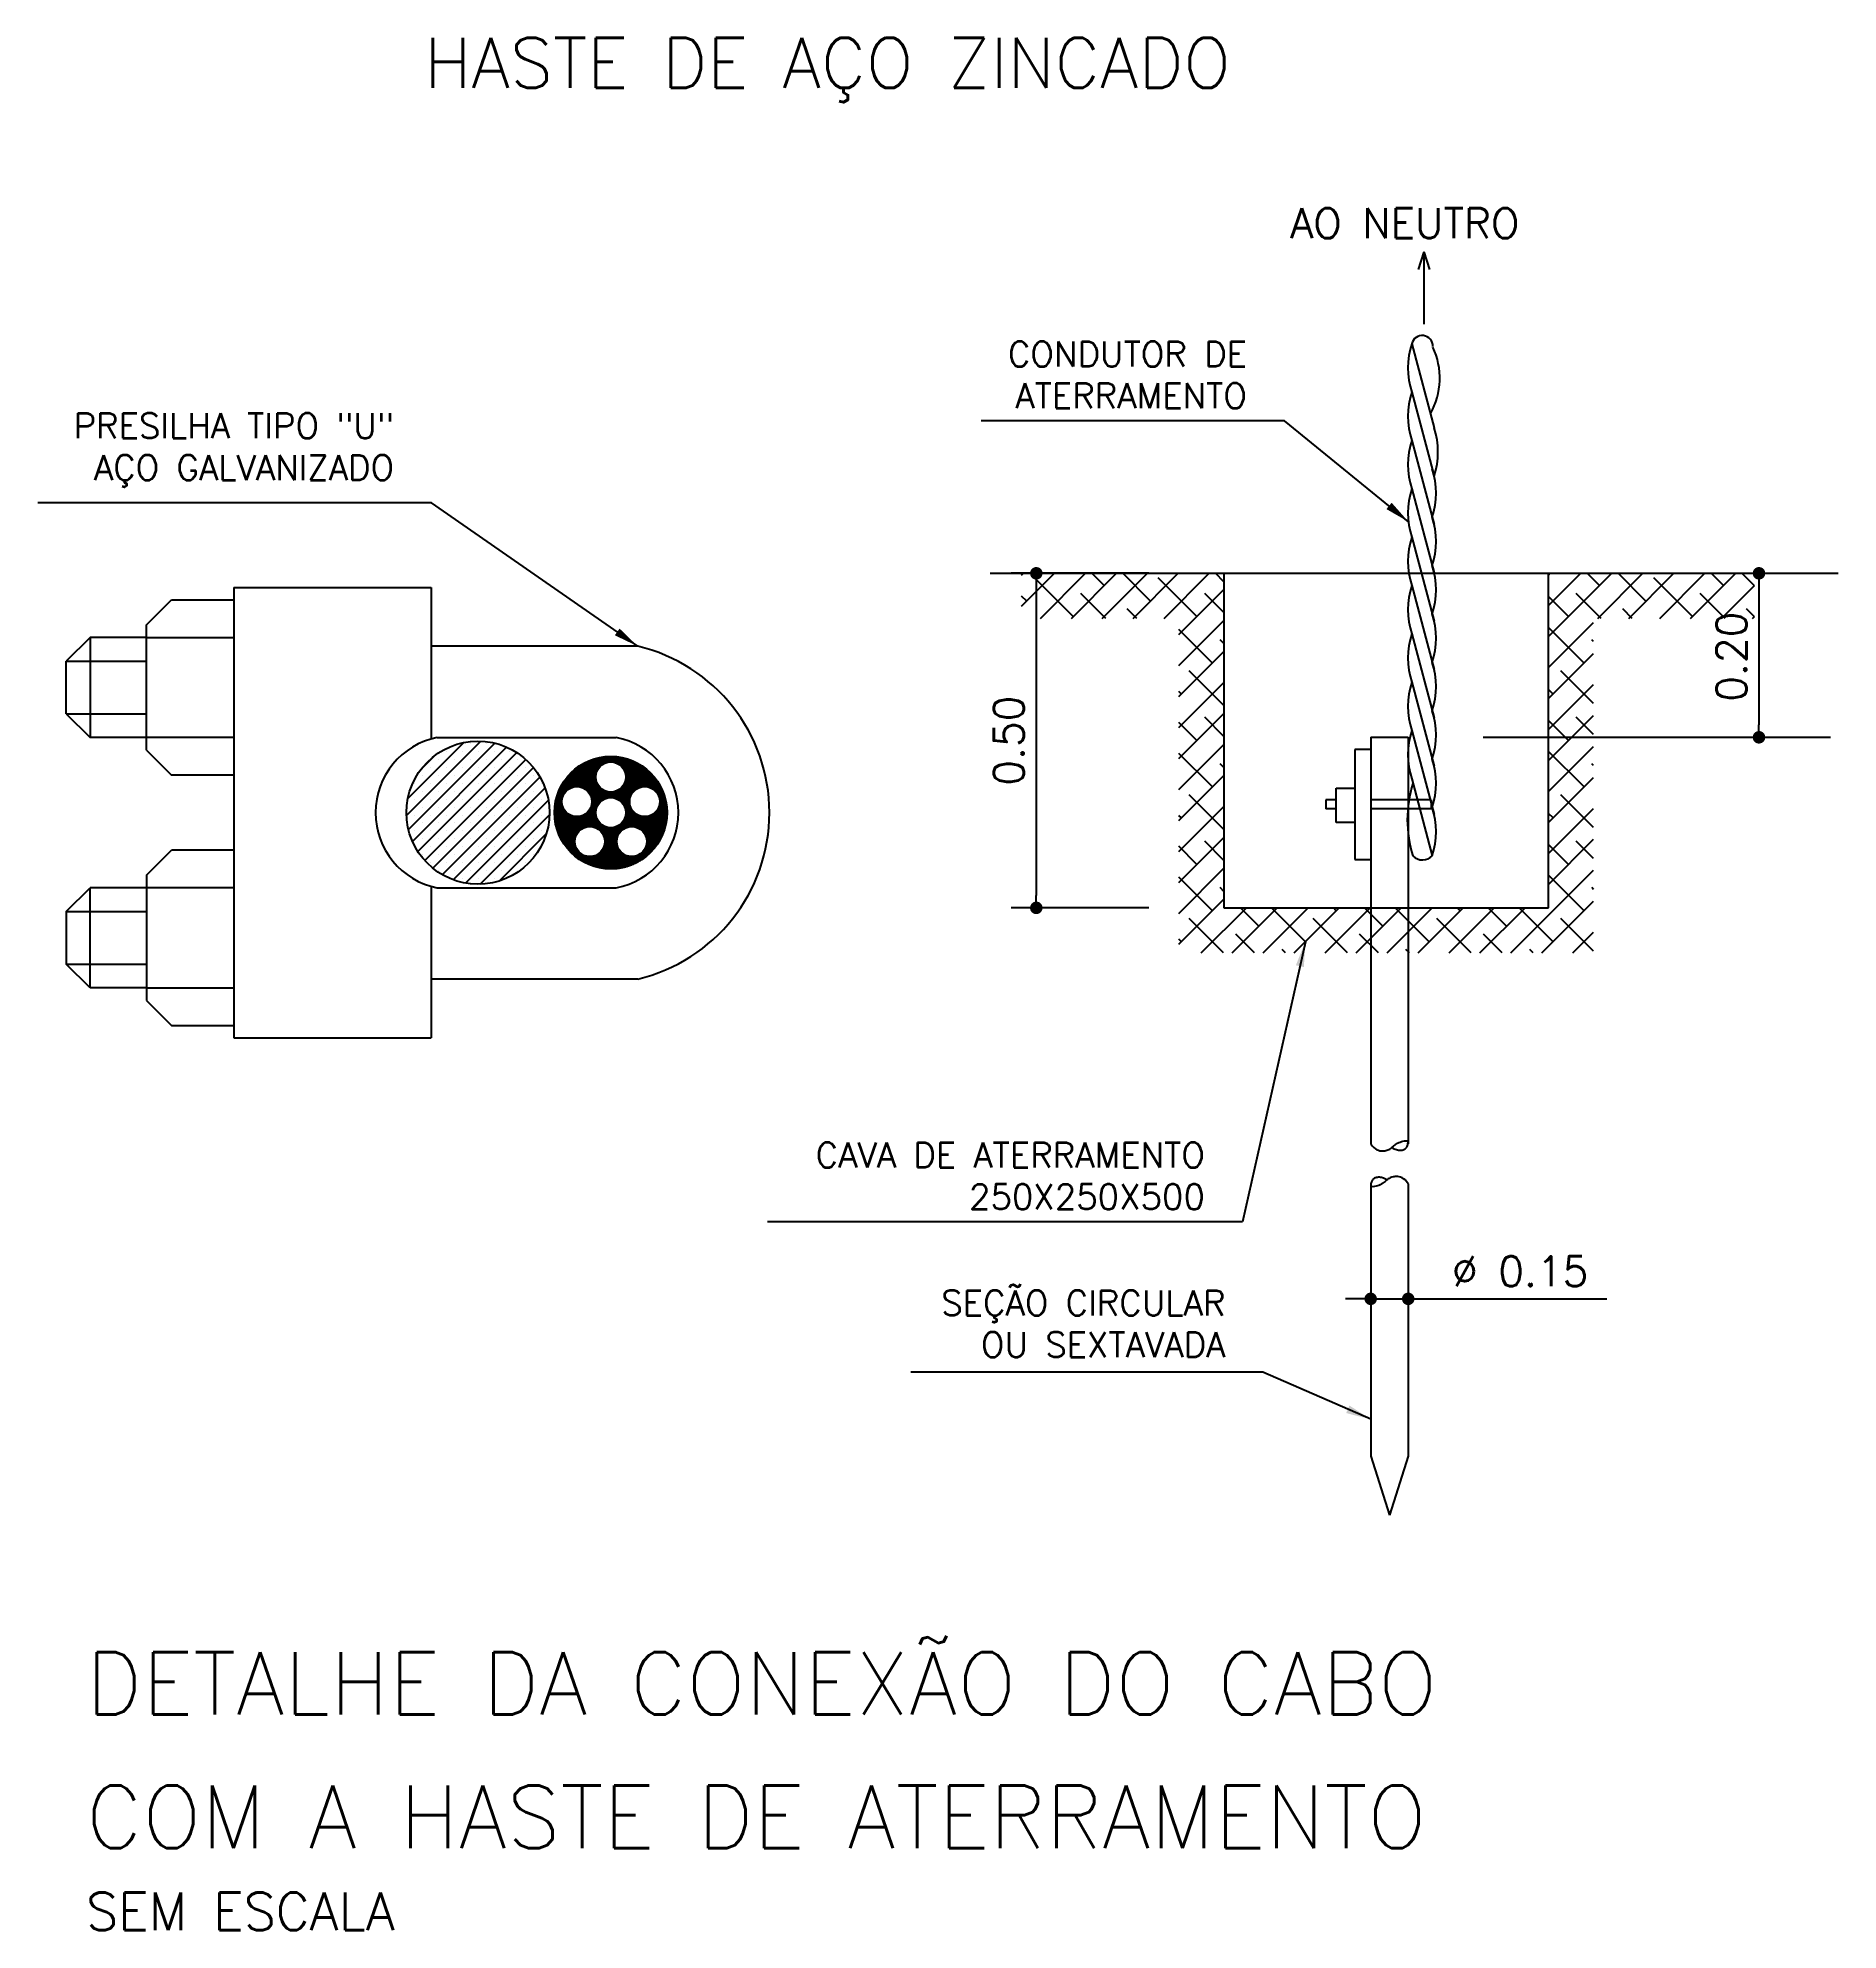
# Model space of a CAD drawing. Extents: x 283.12 to 290.32, y 132.6 to 140.16.
import ezdxf

# ---------------------------------------------------------------- set-up
doc = ezdxf.new("R2010")
doc.units = 0
doc.header["$MEASUREMENT"] = 0
doc.layers.get('0').update_dxf_attribs({"linetype": 'CONTINUOUS'})
doc.layers.get('DEFPOINTS').update_dxf_attribs({"linetype": 'CONTINUOUS'})
doc.layers.add('DETALHES', color=4, linetype='CONTINUOUS')
doc.styles.add('ROMANS', font='romans.shx', dxfattribs={"height": 0.12})
doc.dimstyles.new('LINEAR', dxfattribs={"dimtxt": 0.1, "dimasz": 0.05, "dimexe": 0.1, "dimexo": 0.3, "dimgap": 0.05, "dimtad": 1, "dimdec": 4, "dimtxsty": 'ROMANS', "dimblk1": 'DOT', "dimblk2": 'DOT', "dimsah": 1, "dimcen": 2.5, "dimclrd": 1, "dimclre": 1, "dimclrt": 3, "dimazin": 3, "dimtfac": 1, "dimtdec": 4, "dimtmove": 0, "dimatfit": 3, "dimtvp": 1, "dimtolj": 1, "dimtzin": 0})
doc.dimstyles.new('TEXTO', dxfattribs={"dimtxt": 0.1, "dimasz": 0.1, "dimexe": 0.1, "dimexo": 0.3, "dimgap": 0.05, "dimtad": 1, "dimdec": 4, "dimtxsty": 'ROMANS', "dimcen": 2.5, "dimclrd": 1, "dimclre": 1, "dimclrt": 3, "dimazin": 3, "dimtfac": 1, "dimtdec": 4, "dimtmove": 0, "dimatfit": 3, "dimtvp": 1, "dimtolj": 1, "dimtzin": 0})

msp = doc.modelspace()

# ---------------------------------------------------------------- texts
at = {"layer": 'DETALHES', "color": 4, "style": 'ROMANS'}
for s, height, p in [('HASTE DE AÇO ZINCADO', 0.2, (284.6649, 139.96401)), ('SEM ESCALA', 0.15, (283.31317, 132.60272))]:
    msp.add_text(s, height=height, dxfattribs=at).set_placement(p)
at = {"layer": 'DETALHES', "color": 3, "style": 'ROMANS'}
msp.add_text('AO NEUTRO', height=0.12, dxfattribs=at).set_placement((288.12576, 139.36316))
at = {"layer": 'DETALHES', "color": 6, "style": 'ROMANS'}
for s, p in [('DETALHE DA CONEXÃO DO CABO', (283.31317, 133.46388)), ('COM A HASTE DE ATERRAMENTO', (283.31317, 132.93092))]:
    msp.add_text(s, height=0.25, dxfattribs=at).set_placement(p)
at = {"layer": 'DETALHES', "color": 3, "char_height": 0.1, "attachment_point": 6, "style": 'ROMANS'}
for s, insert in [('\\A1;CONDUTOR DE \\PATERRAMENTO', (287.95267, 138.81716)), ('\\A1;PRESILHA TIPO "U"\\PAÇO GALVANIZADO', (284.54443, 138.5162)), ('\\A1;CAVA DE ATERRAMENTO \\P250X250X500', (287.78476, 135.6165)), ('\\A1;SEÇÃO CIRCULAR\\POU SEXTAVADA', (287.86656, 135.02566))]:
    msp.add_mtext(s, dxfattribs=dict(at, insert=insert))

# ---------------------------------------------------------------- blocks, each defined once
blk = doc.blocks.new('_DOT')
at = {"color": 0, "linetype": 'BYBLOCK'}
blk.add_line((-0.5, 0), (-1, 0), dxfattribs=at)
at = {"color": 0, "linetype": 'BYBLOCK', "const_width": 0.5}
blk.add_lwpolyline([(-0.25, 0, 1), (0.25, 0, 1)], format="xyb", close=True, dxfattribs=at)
blk = doc.blocks.new('*D1')
at = {"color": 1, "linetype": 'BYBLOCK'}
for p, q in [((287.5609, 138.0244), (287.0109, 138.0244)), ((287.1109, 137.9744), (287.1109, 136.7376)), ((287.5609, 136.6876), (287.0109, 136.6876))]:
    blk.add_line(p, q, dxfattribs=at)
at = {"layer": 'DEFPOINTS', "color": 0, "linetype": 'BYBLOCK'}
for p in [(287.8609, 138.0244), (287.1109, 136.6876), (287.8609, 136.6876)]:
    blk.add_point(p, dxfattribs=at)
at = {"color": 1, "linetype": 'BYBLOCK', "xscale": 0.05, "yscale": 0.05, "zscale": 0.05}
for p, rotation in [((287.1109, 138.0244), 90), ((287.1109, 136.6876), 270)]:
    blk.add_blockref('_DOT', p, dxfattribs=dict(at, rotation=rotation))
at = {"color": 3, "linetype": 'BYBLOCK', "insert": (287.0009, 137.356), "char_height": 0.12, "attachment_point": 5, "rotation": 90, "style": 'ROMANS'}
blk.add_mtext('\\A1;0.50', dxfattribs=at)
blk = doc.blocks.new('*D2')
at = {"color": 1, "linetype": 'BYBLOCK'}
for p, q in [((289.4634, 138.0244), (290.099, 138.0244)), ((289.999, 137.9744), (289.999, 137.4191)), ((288.8972, 137.3691), (290.099, 137.3691))]:
    blk.add_line(p, q, dxfattribs=at)
at = {"layer": 'DEFPOINTS', "color": 0, "linetype": 'BYBLOCK'}
for p in [(289.1634, 138.0244), (288.5972, 137.3691), (289.999, 137.3691)]:
    blk.add_point(p, dxfattribs=at)
at = {"color": 1, "linetype": 'BYBLOCK', "xscale": 0.05, "yscale": 0.05, "zscale": 0.05}
for p, rotation in [((289.999, 138.0244), 90), ((289.999, 137.3691), 270)]:
    blk.add_blockref('_DOT', p, dxfattribs=dict(at, rotation=rotation))
at = {"color": 3, "linetype": 'BYBLOCK', "insert": (289.889, 137.6911), "char_height": 0.12, "attachment_point": 5, "rotation": 90, "style": 'ROMANS'}
blk.add_mtext('\\A1;0.20', dxfattribs=at)
blk = doc.blocks.new('*D3')
at = {"color": 1, "linetype": 'BYBLOCK'}
for p, q in [((288.4472, 135.3185), (288.4472, 135.2253)), ((288.5972, 135.3185), (288.5972, 135.2253)), ((288.3972, 135.1253), (288.3472, 135.1253)), ((288.4472, 135.1253), (288.5972, 135.1253)), ((288.6472, 135.1253), (289.3915, 135.1253))]:
    blk.add_line(p, q, dxfattribs=at)
at = {"layer": 'DEFPOINTS', "color": 0, "linetype": 'BYBLOCK'}
for p in [(288.5972, 135.1253), (288.4472, 135.0185), (288.5972, 135.0185)]:
    blk.add_point(p, dxfattribs=at)
at = {"color": 1, "linetype": 'BYBLOCK', "xscale": 0.05, "yscale": 0.05, "zscale": 0.05}
blk.add_blockref('_DOT', (288.4472, 135.1253), dxfattribs=at)
at = {"color": 1, "linetype": 'BYBLOCK', "xscale": 0.05, "yscale": 0.05, "zscale": 0.05, "rotation": 180}
blk.add_blockref('_DOT', (288.5972, 135.1253), dxfattribs=at)
at = {"color": 3, "linetype": 'BYBLOCK', "insert": (289.0444, 135.2353), "char_height": 0.12, "attachment_point": 5, "style": 'ROMANS'}
blk.add_mtext('\\A1;∅ 0.15', dxfattribs=at)

# ---------------------------------------------------------------- dimensions: what is measured, and where the dimension line sits
at = {"layer": 'DETALHES'}
dim = msp.add_linear_dim(base=(287.11086, 136.68756), p1=(287.86093, 138.0244), p2=(287.86093, 136.68756), angle=90, text='0.50', dimstyle='LINEAR', dxfattribs=at)
dim.commit()
dim.dimension.update_dxf_attribs({"geometry": '*D1', "text_midpoint": (287.00086, 137.35598)})
dim = msp.add_linear_dim(base=(289.99902, 137.3691), p1=(289.16341, 138.0244), p2=(288.59722, 137.3691), angle=90, text='0.20', dimstyle='LINEAR', dxfattribs=at)
dim.commit()
dim.dimension.update_dxf_attribs({"geometry": '*D2', "text_midpoint": (289.99902, 137.69111), "dimtype": 160})
dim = msp.add_linear_dim(base=(288.59722, 135.12533), p1=(288.44722, 135.01845), p2=(288.59722, 135.01845), text='%%c 0.15', dimstyle='LINEAR', dxfattribs=at)
dim.commit()
dim.dimension.update_dxf_attribs({"geometry": '*D3', "text_midpoint": (289.04436, 135.23533)})

# ---------------------------------------------------------------- linework, layer by layer
at = {"layer": 'DETALHES', "color": 1}
for p, q in [((288.66001, 139.30855), (288.63748, 139.23822)), ((288.66001, 139.30855), (288.66001, 139.02032)), ((288.66001, 139.30855), (288.68254, 139.23822)), ((287.05206, 137.89295), (287.18351, 138.0244)), ((287.05206, 138.01669), (287.05976, 138.0244)), ((287.258, 137.8514), (287.10332, 138.00608)), ((287.12725, 137.8444), (287.30725, 138.0244)), ((287.251, 137.8444), (287.431, 138.0244)), ((287.38174, 137.97514), (287.33249, 138.0244)), ((287.37474, 137.8444), (287.55474, 138.0244)), ((287.56736, 137.91327), (287.45623, 138.0244)), ((287.49848, 137.8444), (287.67848, 138.0244)), ((287.75297, 137.8514), (287.59829, 138.00608)), ((287.62223, 137.8444), (287.80223, 138.0244)), ((287.86093, 137.99093), (287.82746, 138.0244)), ((287.86093, 138.0244), (289.1579, 138.0244)), ((289.1579, 138.01889), (289.16341, 138.0244)), ((289.1579, 137.89515), (289.28715, 138.0244)), ((289.1579, 137.7714), (289.41089, 138.0244)), ((289.36164, 137.97514), (289.31239, 138.0244)), ((289.35464, 137.8444), (289.53464, 138.0244)), ((289.54726, 137.91327), (289.43613, 138.0244)), ((289.47838, 137.8444), (289.65838, 138.0244)), ((289.73287, 137.8514), (289.57819, 138.00608)), ((289.60213, 137.8444), (289.78213, 138.0244)), ((289.72587, 137.8444), (289.90587, 138.0244)), ((289.85662, 137.97514), (289.80736, 138.0244)), ((289.98071, 137.97479), (289.93111, 138.0244)), ((287.07238, 137.91327), (287.05206, 137.93359)), ((287.38875, 137.8444), (287.28893, 137.94421)), ((287.68093, 137.77935), (287.86093, 137.95935)), ((287.86093, 137.86719), (287.78391, 137.94421)), ((289.2379, 137.8514), (289.1579, 137.93139)), ((289.36864, 137.8444), (289.26883, 137.94421)), ((289.86362, 137.8444), (289.76381, 137.94421)), ((289.84961, 137.8444), (289.98071, 137.9755)), ((287.51249, 137.8444), (287.47455, 137.88233)), ((289.49239, 137.8444), (289.45445, 137.88233)), ((289.98071, 137.85104), (289.94942, 137.88233)), ((289.97336, 137.8444), (289.98071, 137.85175)), ((283.32924, 137.76798), (283.32924, 137.36798)), ((287.68093, 137.65561), (287.86093, 137.83561)), ((287.81484, 137.66578), (287.68093, 137.7997)), ((289.1579, 137.64766), (289.3379, 137.82766)), ((289.29977, 137.66578), (289.1579, 137.80765)), ((287.68093, 137.53187), (287.86093, 137.71187)), ((287.86093, 137.74344), (287.84578, 137.75859)), ((289.1579, 137.52392), (289.3379, 137.70392)), ((289.3379, 137.75139), (289.33071, 137.75859)), ((283.23424, 137.67298), (283.55424, 137.67298)), ((287.86093, 137.49596), (287.72204, 137.63485)), ((289.3379, 137.50391), (289.20696, 137.63485)), ((287.68093, 137.40812), (287.86093, 137.58812)), ((287.6911, 137.54204), (287.68093, 137.55221)), ((289.1579, 137.40017), (289.3379, 137.58017)), ((289.17603, 137.54204), (289.1579, 137.56016)), ((287.68093, 137.28438), (287.86093, 137.46438)), ((283.23424, 137.46298), (283.55424, 137.46298)), ((287.75297, 137.35642), (287.68093, 137.42847)), ((287.86093, 137.37221), (287.78391, 137.44923)), ((289.1579, 137.27643), (289.3379, 137.45643)), ((289.2379, 137.35642), (289.1579, 137.43642)), ((289.3379, 137.38016), (289.26883, 137.44923)), ((284.59374, 137.0561), (284.89143, 137.35379)), ((284.59919, 137.12476), (284.82277, 137.34834)), ((284.60153, 137.00068), (284.94685, 137.346)), ((284.61745, 136.95339), (284.99414, 137.33008)), ((284.84907, 137.34304), (284.84907, 137.34304)), ((284.91228, 137.34304), (284.91228, 137.34304)), ((287.68093, 137.16063), (287.86093, 137.34063)), ((288.99217, 137.3691), (290.28425, 137.3691)), ((289.1579, 137.15269), (289.3379, 137.33269)), ((284.63957, 136.9123), (285.03523, 137.30796)), ((284.65035, 137.23913), (284.7084, 137.29718)), ((284.66701, 136.87653), (285.071, 137.28052)), ((284.69104, 137.24822), (284.69104, 137.24822)), ((284.69944, 136.84575), (285.10178, 137.24809)), ((284.72265, 137.27982), (284.72265, 137.27982)), ((284.75425, 137.31143), (284.75425, 137.31143)), ((284.75425, 137.24822), (284.75425, 137.24822)), ((284.78586, 137.27982), (284.78586, 137.27982)), ((284.81746, 137.31143), (284.81746, 137.31143)), ((284.81746, 137.24822), (284.81746, 137.24822)), ((284.84907, 137.27982), (284.84907, 137.27982)), ((284.88068, 137.31143), (284.88068, 137.31143)), ((284.88068, 137.24822), (284.88068, 137.24822)), ((284.91228, 137.27982), (284.91228, 137.27982)), ((284.94389, 137.31143), (284.94389, 137.31143)), ((284.94389, 137.24822), (284.94389, 137.24822)), ((284.97549, 137.27982), (284.97549, 137.27982)), ((285.0071, 137.31143), (285.0071, 137.31143)), ((285.0071, 137.24822), (285.0071, 137.24822)), ((285.0387, 137.27982), (285.0387, 137.27982)), ((285.07031, 137.24822), (285.07031, 137.24822)), ((285.1898, 137.11242), (285.36592, 137.28854)), ((285.19012, 137.11398), (285.36436, 137.28822)), ((285.19045, 137.11555), (285.36279, 137.28789)), ((285.1908, 137.11714), (285.3612, 137.28754)), ((285.19116, 137.11874), (285.3596, 137.28718)), ((285.19155, 137.12036), (285.35798, 137.28679)), ((285.19194, 137.12199), (285.35635, 137.2864)), ((285.19236, 137.12365), (285.3547, 137.28598)), ((285.19279, 137.12532), (285.35302, 137.28555)), ((285.19325, 137.12701), (285.35133, 137.2851)), ((285.19372, 137.12872), (285.34962, 137.28462)), ((285.19421, 137.13045), (285.34789, 137.28413)), ((285.19472, 137.1322), (285.34614, 137.28362)), ((285.19526, 137.13397), (285.34437, 137.28308)), ((285.19582, 137.13577), (285.34257, 137.28252)), ((285.1964, 137.13759), (285.34075, 137.28194)), ((285.19701, 137.13944), (285.3389, 137.28133)), ((285.19765, 137.14131), (285.33703, 137.28069)), ((285.19832, 137.14321), (285.33513, 137.28002)), ((285.19901, 137.14515), (285.33319, 137.27933)), ((285.19974, 137.14711), (285.33123, 137.2786)), ((285.2005, 137.14911), (285.32923, 137.27784)), ((285.2013, 137.15115), (285.32719, 137.27704)), ((285.20214, 137.15322), (285.32512, 137.2762)), ((285.20302, 137.15534), (285.323, 137.27532)), ((285.20394, 137.1575), (285.32084, 137.2744)), ((285.20491, 137.15971), (285.31863, 137.27343)), ((285.20594, 137.16197), (285.31637, 137.2724)), ((285.20702, 137.16429), (285.31405, 137.27132)), ((285.20817, 137.16668), (285.31166, 137.27017)), ((285.20938, 137.16913), (285.30921, 137.26896)), ((285.21068, 137.17166), (285.30668, 137.26766)), ((285.21206, 137.17428), (285.30406, 137.26628)), ((285.21354, 137.177), (285.30134, 137.2648)), ((285.21514, 137.17984), (285.2985, 137.2632)), ((285.21687, 137.18281), (285.29553, 137.26147)), ((285.21876, 137.18593), (285.29241, 137.25958)), ((285.22085, 137.18926), (285.28908, 137.25749)), ((285.22318, 137.19283), (285.28551, 137.25516)), ((285.22584, 137.19672), (285.28162, 137.2525)), ((285.22895, 137.20107), (285.27727, 137.24939)), ((285.23278, 137.20614), (285.2722, 137.24556)), ((285.23793, 137.15932), (285.36746, 137.28885)), ((285.24222, 137.16237), (285.36899, 137.28914)), ((285.24536, 137.16427), (285.37051, 137.28942)), ((285.248, 137.16567), (285.37201, 137.28968)), ((285.25035, 137.16679), (285.3735, 137.28994)), ((285.2525, 137.1677), (285.37498, 137.29018)), ((285.2545, 137.16846), (285.37644, 137.2904)), ((285.25638, 137.1691), (285.3779, 137.29062)), ((285.25816, 137.16965), (285.37934, 137.29083)), ((285.25986, 137.17011), (285.38077, 137.29102)), ((285.2615, 137.17051), (285.38219, 137.29121)), ((285.26307, 137.17085), (285.3836, 137.29138)), ((285.26459, 137.17113), (285.38501, 137.29154)), ((285.26607, 137.17137), (285.3864, 137.2917)), ((285.2675, 137.17156), (285.38778, 137.29184)), ((285.26889, 137.17172), (285.38915, 137.29197)), ((285.27025, 137.17184), (285.39051, 137.2921)), ((285.27157, 137.17192), (285.39186, 137.29221)), ((285.27287, 137.17198), (285.39321, 137.29232)), ((285.27413, 137.17201), (285.39454, 137.29242)), ((285.27537, 137.17201), (285.39587, 137.29251)), ((285.27659, 137.17199), (285.39719, 137.29259)), ((285.27778, 137.17194), (285.3985, 137.29266)), ((285.27895, 137.17187), (285.3998, 137.29273)), ((285.28009, 137.17178), (285.4011, 137.29279)), ((285.28122, 137.17167), (285.40238, 137.29283)), ((285.28233, 137.17154), (285.40366, 137.29288)), ((285.28342, 137.17139), (285.40494, 137.29291)), ((285.28449, 137.17123), (285.4062, 137.29294)), ((285.28555, 137.17105), (285.40746, 137.29296)), ((285.28659, 137.17085), (285.36284, 137.24711)), ((285.28761, 137.17064), (285.35989, 137.24291)), ((285.28862, 137.17041), (285.35803, 137.23981)), ((285.37373, 137.258), (285.40871, 137.29297)), ((285.37793, 137.26095), (285.40995, 137.29298)), ((285.38103, 137.26281), (285.41119, 137.29297)), ((285.38365, 137.2642), (285.41242, 137.29297)), ((285.38599, 137.2653), (285.41364, 137.29295)), ((285.38813, 137.2662), (285.41486, 137.29293)), ((285.39012, 137.26696), (285.41607, 137.2929)), ((285.39199, 137.2676), (285.41727, 137.29287)), ((285.39377, 137.26814), (285.41847, 137.29283)), ((285.39547, 137.2686), (285.41966, 137.29278)), ((285.3971, 137.26899), (285.42084, 137.29273)), ((285.39868, 137.26933), (285.42202, 137.29267)), ((285.40019, 137.26961), (285.4232, 137.29261)), ((285.40167, 137.26984), (285.42436, 137.29254)), ((285.4031, 137.27003), (285.42553, 137.29247)), ((285.40449, 137.27019), (285.42668, 137.29238)), ((285.40584, 137.27031), (285.42783, 137.2923)), ((285.40716, 137.27039), (285.42898, 137.29221)), ((285.40846, 137.27045), (285.43012, 137.29211)), ((285.40972, 137.27047), (285.43125, 137.292)), ((285.41096, 137.27047), (285.43238, 137.2919)), ((285.41217, 137.27045), (285.43351, 137.29178)), ((285.41318, 137.12791), (285.53832, 137.25305)), ((285.41336, 137.2704), (285.43462, 137.29166)), ((285.41435, 137.12784), (285.53905, 137.25254)), ((285.41453, 137.27033), (285.43574, 137.29154)), ((285.4155, 137.12776), (285.53978, 137.25204)), ((285.41568, 137.27024), (285.43685, 137.29141)), ((285.41663, 137.12765), (285.5405, 137.25152)), ((285.4168, 137.27013), (285.43795, 137.29128)), ((285.41774, 137.12752), (285.54122, 137.25101)), ((285.41791, 137.27), (285.43905, 137.29114)), ((285.41883, 137.12738), (285.54194, 137.25049)), ((285.419, 137.26985), (285.44014, 137.291)), ((285.4199, 137.12721), (285.54266, 137.24997)), ((285.42007, 137.26969), (285.44123, 137.29085)), ((285.42096, 137.12703), (285.54338, 137.24945)), ((285.42113, 137.2695), (285.44232, 137.2907)), ((285.422, 137.12684), (285.54409, 137.24892)), ((285.42216, 137.2693), (285.4434, 137.29054)), ((285.42303, 137.12662), (285.5448, 137.2484)), ((285.42319, 137.26909), (285.44447, 137.29038)), ((285.42404, 137.1264), (285.54551, 137.24787)), ((285.4242, 137.26886), (285.44554, 137.29021)), ((285.42503, 137.12616), (285.54621, 137.24734)), ((285.42519, 137.26862), (285.44661, 137.29004)), ((285.42601, 137.1259), (285.54692, 137.2468)), ((285.42617, 137.26836), (285.44767, 137.28986)), ((285.42698, 137.12563), (285.54762, 137.24626)), ((285.42713, 137.26809), (285.44873, 137.28968)), ((285.42794, 137.12535), (285.54831, 137.24573)), ((285.42808, 137.2678), (285.44978, 137.2895)), ((285.42888, 137.12505), (285.54901, 137.24518)), ((285.42902, 137.2675), (285.45083, 137.28931)), ((285.4298, 137.12474), (285.5497, 137.24464)), ((285.42995, 137.26719), (285.45187, 137.28911)), ((285.43072, 137.12442), (285.55039, 137.24409)), ((285.43086, 137.26687), (285.45291, 137.28892)), ((285.43162, 137.12408), (285.55108, 137.24354)), ((285.43176, 137.26653), (285.45395, 137.28871)), ((285.43251, 137.12374), (285.55177, 137.24299)), ((285.43265, 137.26618), (285.45498, 137.28851)), ((285.43339, 137.12338), (285.55245, 137.24244)), ((285.43353, 137.26582), (285.45601, 137.2883)), ((285.43426, 137.12301), (285.55313, 137.24188)), ((285.4344, 137.26545), (285.45703, 137.28808)), ((285.43512, 137.12263), (285.55381, 137.24132)), ((285.43525, 137.26507), (285.45805, 137.28787)), ((285.43597, 137.12224), (285.55449, 137.24076)), ((285.4361, 137.26468), (285.45906, 137.28764)), ((285.4368, 137.12184), (285.55516, 137.2402)), ((285.43693, 137.26427), (285.46007, 137.28742)), ((285.43763, 137.12142), (285.55583, 137.23963)), ((285.43776, 137.26386), (285.46108, 137.28719)), ((285.43844, 137.121), (285.5565, 137.23906)), ((285.43857, 137.26343), (285.46208, 137.28695)), ((285.43924, 137.12057), (285.55716, 137.23849)), ((285.43937, 137.263), (285.46308, 137.28671)), ((285.44004, 137.12012), (285.55783, 137.23791)), ((285.44016, 137.26255), (285.46408, 137.28647)), ((285.44094, 137.2621), (285.46507, 137.28622)), ((285.44172, 137.26163), (285.46606, 137.28597)), ((285.44248, 137.26116), (285.46704, 137.28572)), ((285.44323, 137.26067), (285.46802, 137.28546)), ((285.44397, 137.26018), (285.469, 137.2852)), ((285.44471, 137.25967), (285.46997, 137.28494)), ((285.44543, 137.25916), (285.47094, 137.28467)), ((285.44615, 137.25864), (285.4719, 137.2844)), ((285.44685, 137.25811), (285.47287, 137.28412)), ((285.44755, 137.25757), (285.47382, 137.28384)), ((285.44823, 137.25701), (285.47478, 137.28356)), ((285.44891, 137.25645), (285.47573, 137.28327)), ((285.44958, 137.25589), (285.47668, 137.28298)), ((285.45024, 137.25531), (285.47762, 137.28269)), ((285.45089, 137.25472), (285.47856, 137.28239)), ((285.45153, 137.25412), (285.4795, 137.28209)), ((285.45216, 137.25352), (285.48043, 137.28179)), ((285.45279, 137.25291), (285.48136, 137.28148)), ((285.4534, 137.25228), (285.48229, 137.28117)), ((285.45401, 137.25165), (285.48321, 137.28086)), ((285.4546, 137.25101), (285.48413, 137.28054)), ((285.45519, 137.25036), (285.48505, 137.28022)), ((285.45577, 137.2497), (285.48596, 137.2799)), ((285.45634, 137.24903), (285.48688, 137.27957)), ((285.4569, 137.24835), (285.48778, 137.27924)), ((285.45745, 137.24767), (285.48869, 137.2789)), ((285.45792, 137.17389), (285.53758, 137.25356)), ((285.45799, 137.24697), (285.48959, 137.27857)), ((285.45852, 137.24626), (285.49048, 137.27823)), ((285.45904, 137.24555), (285.49138, 137.27788)), ((285.45956, 137.24483), (285.49227, 137.27754)), ((285.46006, 137.24409), (285.49316, 137.27719)), ((285.46056, 137.24335), (285.49404, 137.27684)), ((285.46086, 137.17807), (285.53685, 137.25406)), ((285.46104, 137.2426), (285.49493, 137.27648)), ((285.46152, 137.24184), (285.4958, 137.27612)), ((285.46198, 137.24106), (285.49668, 137.27576)), ((285.46244, 137.24028), (285.49755, 137.2754)), ((285.46272, 137.18116), (285.53611, 137.25456)), ((285.46288, 137.23949), (285.49842, 137.27503)), ((285.46332, 137.23869), (285.49929, 137.27466)), ((285.46374, 137.23787), (285.50015, 137.27428)), ((285.4641, 137.18378), (285.53537, 137.25505)), ((285.46416, 137.23705), (285.50101, 137.27391)), ((285.46456, 137.23622), (285.50187, 137.27353)), ((285.46495, 137.23537), (285.50273, 137.27315)), ((285.4652, 137.18612), (285.53463, 137.25555)), ((285.46534, 137.23452), (285.50358, 137.27276)), ((285.46571, 137.23365), (285.50443, 137.27237)), ((285.46607, 137.23277), (285.50527, 137.27198)), ((285.4661, 137.18826), (285.53388, 137.25604)), ((285.46641, 137.23188), (285.50612, 137.27159)), ((285.46675, 137.23098), (285.50696, 137.27119)), ((285.46685, 137.19025), (285.53313, 137.25653)), ((285.46707, 137.23007), (285.50779, 137.27079)), ((285.46739, 137.22914), (285.50863, 137.27038)), ((285.46749, 137.19212), (285.53238, 137.25702)), ((285.46768, 137.2282), (285.50946, 137.26998)), ((285.46797, 137.22725), (285.51029, 137.26957)), ((285.46803, 137.1939), (285.53163, 137.2575)), ((285.46824, 137.22629), (285.51111, 137.26916)), ((285.46849, 137.1956), (285.53087, 137.25798)), ((285.4685, 137.22531), (285.51194, 137.26874)), ((285.46875, 137.22432), (285.51276, 137.26833)), ((285.46888, 137.19723), (285.53012, 137.25846)), ((285.46898, 137.22331), (285.51358, 137.26791)), ((285.46919, 137.22229), (285.51439, 137.26748)), ((285.46922, 137.1988), (285.52935, 137.25894)), ((285.46939, 137.22125), (285.5152, 137.26706)), ((285.4695, 137.20032), (285.52859, 137.25941)), ((285.46957, 137.22019), (285.51601, 137.26663)), ((285.46973, 137.20179), (285.52782, 137.25988)), ((285.46974, 137.21912), (285.51682, 137.2662)), ((285.46989, 137.21803), (285.51762, 137.26577)), ((285.46992, 137.20322), (285.52706, 137.26035)), ((285.47002, 137.21692), (285.51842, 137.26533)), ((285.47008, 137.20461), (285.52628, 137.26082)), ((285.47013, 137.2158), (285.51922, 137.26489)), ((285.47019, 137.20596), (285.52551, 137.26128)), ((285.47022, 137.21465), (285.52002, 137.26445)), ((285.47028, 137.20729), (285.52473, 137.26174)), ((285.47029, 137.21348), (285.52081, 137.264)), ((285.47033, 137.20858), (285.52395, 137.2622)), ((285.47034, 137.21229), (285.5216, 137.26356)), ((285.47036, 137.21108), (285.52239, 137.26311)), ((285.47036, 137.20984), (285.52317, 137.26265)), ((287.81484, 137.17081), (287.68093, 137.30473)), ((287.86093, 137.24847), (287.84578, 137.26362)), ((289.29977, 137.17081), (289.1579, 137.31268)), ((289.3379, 137.25642), (289.33071, 137.26362)), ((284.62783, 137.18501), (284.62783, 137.18501)), ((284.65944, 137.21661), (284.65944, 137.21661)), ((284.69104, 137.18501), (284.69104, 137.18501)), ((284.72265, 137.21661), (284.72265, 137.21661)), ((284.73692, 136.82002), (285.12751, 137.21061)), ((284.75425, 137.18501), (284.75425, 137.18501)), ((284.77994, 136.79983), (285.1477, 137.16759)), ((284.78586, 137.21661), (284.78586, 137.21661)), ((284.81746, 137.18501), (284.81746, 137.18501)), ((284.84907, 137.21661), (284.84907, 137.21661)), ((284.88068, 137.18501), (284.88068, 137.18501)), ((284.91228, 137.21661), (284.91228, 137.21661)), ((284.94389, 137.18501), (284.94389, 137.18501)), ((284.97549, 137.21661), (284.97549, 137.21661)), ((285.0071, 137.18501), (285.0071, 137.18501)), ((285.0387, 137.21661), (285.0387, 137.21661)), ((285.07031, 137.18501), (285.07031, 137.18501)), ((285.10191, 137.21661), (285.10191, 137.21661)), ((285.13352, 137.18501), (285.13352, 137.18501)), ((285.28961, 137.17016), (285.35664, 137.23719)), ((285.29059, 137.16991), (285.35554, 137.23485)), ((285.29156, 137.16963), (285.35464, 137.23271)), ((285.29251, 137.16935), (285.35388, 137.23072)), ((285.29345, 137.16905), (285.35325, 137.22885)), ((285.29438, 137.16874), (285.3527, 137.22707)), ((285.29529, 137.16842), (285.35224, 137.22537)), ((285.29619, 137.16808), (285.35185, 137.22374)), ((285.29708, 137.16774), (285.35151, 137.22216)), ((285.29796, 137.16738), (285.35123, 137.22065)), ((285.29883, 137.16701), (285.351, 137.21917)), ((285.29969, 137.16662), (285.35081, 137.21774)), ((285.30053, 137.16623), (285.35065, 137.21635)), ((285.30136, 137.16583), (285.35053, 137.215)), ((285.30219, 137.16542), (285.35045, 137.21368)), ((285.303, 137.16499), (285.35039, 137.21238)), ((285.3038, 137.16456), (285.35037, 137.21112)), ((285.3046, 137.16411), (285.35037, 137.20988)), ((285.30538, 137.16366), (285.35039, 137.20867)), ((285.30615, 137.16319), (285.35044, 137.20748)), ((285.30691, 137.16272), (285.35051, 137.20631)), ((285.30767, 137.16223), (285.3506, 137.20516)), ((285.30841, 137.16174), (285.35071, 137.20404)), ((285.30915, 137.16124), (285.35084, 137.20293)), ((285.30987, 137.16072), (285.35099, 137.20184)), ((285.31059, 137.1602), (285.35115, 137.20077)), ((285.31129, 137.15967), (285.35134, 137.19971)), ((285.31199, 137.15913), (285.35154, 137.19868)), ((285.31267, 137.15858), (285.35175, 137.19765)), ((285.31335, 137.15802), (285.35198, 137.19665)), ((285.31402, 137.15745), (285.35222, 137.19565)), ((285.31468, 137.15687), (285.35248, 137.19467)), ((285.31533, 137.15629), (285.35275, 137.19371)), ((285.31597, 137.15569), (285.35304, 137.19276)), ((285.31661, 137.15509), (285.35334, 137.19182)), ((285.31723, 137.15447), (285.35365, 137.19089)), ((285.31785, 137.15385), (285.35397, 137.18998)), ((285.31845, 137.15322), (285.35431, 137.18908)), ((285.31905, 137.15258), (285.35466, 137.18819)), ((285.31964, 137.15193), (285.35502, 137.18731)), ((285.32021, 137.15127), (285.35539, 137.18644)), ((285.32078, 137.1506), (285.35577, 137.18559)), ((285.32134, 137.14992), (285.35616, 137.18474)), ((285.32189, 137.14924), (285.35657, 137.18391)), ((285.32244, 137.14854), (285.35698, 137.18308)), ((285.32297, 137.14784), (285.35741, 137.18227)), ((285.32349, 137.14712), (285.35784, 137.18147)), ((285.32401, 137.1464), (285.35829, 137.18068)), ((285.32451, 137.14567), (285.35874, 137.1799)), ((285.32501, 137.14492), (285.35921, 137.17912)), ((285.32549, 137.14417), (285.35968, 137.17836)), ((285.32597, 137.14341), (285.36017, 137.17761)), ((285.32643, 137.14264), (285.36066, 137.17687)), ((285.32689, 137.14186), (285.36117, 137.17613)), ((285.32734, 137.14106), (285.36168, 137.17541)), ((285.32777, 137.14026), (285.3622, 137.17469)), ((285.3282, 137.13945), (285.36273, 137.17399)), ((285.32861, 137.13863), (285.36328, 137.17329)), ((285.32902, 137.1378), (285.36383, 137.17261)), ((285.32941, 137.13695), (285.36439, 137.17193)), ((285.32979, 137.1361), (285.36495, 137.17126)), ((285.33016, 137.13523), (285.36553, 137.1706)), ((285.33052, 137.13435), (285.36612, 137.16995)), ((285.33087, 137.13346), (285.36672, 137.16931)), ((285.33121, 137.13256), (285.36732, 137.16868)), ((285.33153, 137.13165), (285.36793, 137.16805)), ((285.33185, 137.13073), (285.36856, 137.16744)), ((285.33214, 137.12979), (285.36919, 137.16683)), ((285.33243, 137.12884), (285.36983, 137.16624)), ((285.3327, 137.12787), (285.37048, 137.16565)), ((285.33296, 137.12689), (285.37114, 137.16507)), ((285.33321, 137.1259), (285.37181, 137.1645)), ((285.33344, 137.12489), (285.37249, 137.16394)), ((285.33365, 137.12387), (285.37317, 137.16339)), ((285.33385, 137.12283), (285.37387, 137.16285)), ((285.33404, 137.12178), (285.37458, 137.16232)), ((285.41198, 137.12795), (285.44695, 137.16292)), ((285.44082, 137.11967), (285.55849, 137.23734)), ((285.4416, 137.11921), (285.55915, 137.23676)), ((285.44236, 137.11873), (285.55981, 137.23618)), ((285.44311, 137.11825), (285.56046, 137.2356)), ((285.44386, 137.11776), (285.56111, 137.23501)), ((285.44459, 137.11725), (285.56176, 137.23442)), ((285.44532, 137.11674), (285.56241, 137.23383)), ((285.44603, 137.11622), (285.56305, 137.23324)), ((285.44674, 137.11569), (285.56369, 137.23264)), ((285.44744, 137.11515), (285.56433, 137.23204)), ((285.44813, 137.1146), (285.56497, 137.23144)), ((285.44881, 137.11404), (285.5656, 137.23084)), ((285.44948, 137.11348), (285.56624, 137.23024)), ((285.45014, 137.1129), (285.56687, 137.22963)), ((285.45079, 137.11231), (285.56749, 137.22902)), ((285.45143, 137.11172), (285.56812, 137.22841)), ((285.45207, 137.11112), (285.56874, 137.22779)), ((285.45269, 137.1105), (285.56936, 137.22718)), ((285.45331, 137.10988), (285.56998, 137.22656)), ((285.45391, 137.10925), (285.5706, 137.22593)), ((285.45451, 137.10861), (285.57121, 137.22531)), ((285.4551, 137.10796), (285.57182, 137.22468)), ((285.45568, 137.1073), (285.57243, 137.22405)), ((285.50874, 137.15913), (285.57303, 137.22342)), ((285.51313, 137.16228), (285.57364, 137.22279)), ((285.51629, 137.1642), (285.57424, 137.22215)), ((285.51895, 137.16562), (285.57484, 137.22151)), ((285.52131, 137.16674), (285.57543, 137.22087)), ((285.52346, 137.16766), (285.57603, 137.22023)), ((285.52546, 137.16843), (285.57662, 137.21958)), ((285.52735, 137.16908), (285.57721, 137.21893)), ((285.52914, 137.16963), (285.57779, 137.21828)), ((285.53084, 137.17009), (285.57838, 137.21763)), ((285.53248, 137.17049), (285.57896, 137.21697)), ((285.53406, 137.17083), (285.57954, 137.21632)), ((285.53558, 137.17112), (285.58012, 137.21566)), ((285.53706, 137.17136), (285.58069, 137.21499)), ((285.53849, 137.17155), (285.58126, 137.21433)), ((285.53988, 137.17171), (285.58183, 137.21366)), ((285.54124, 137.17183), (285.5824, 137.21299)), ((285.54257, 137.17192), (285.58296, 137.21232)), ((285.54386, 137.17198), (285.58353, 137.21164)), ((285.54513, 137.17201), (285.58409, 137.21096)), ((285.54637, 137.17201), (285.58464, 137.21028)), ((285.54759, 137.17199), (285.5852, 137.2096)), ((285.54878, 137.17194), (285.58575, 137.20892)), ((285.54995, 137.17187), (285.5863, 137.20823)), ((285.5511, 137.17179), (285.58685, 137.20754)), ((285.55222, 137.17168), (285.58739, 137.20685)), ((285.55333, 137.17155), (285.58794, 137.20615)), ((285.55442, 137.1714), (285.58848, 137.20545)), ((285.5555, 137.17124), (285.58902, 137.20476)), ((285.55655, 137.17106), (285.58955, 137.20405)), ((285.55759, 137.17086), (285.59008, 137.20335)), ((285.55862, 137.17065), (285.59061, 137.20264)), ((285.55963, 137.17042), (285.59114, 137.20193)), ((285.56062, 137.17017), (285.59167, 137.20122)), ((285.5616, 137.16992), (285.59219, 137.20051)), ((285.56257, 137.16965), (285.59271, 137.19979)), ((285.56352, 137.16936), (285.59323, 137.19907)), ((285.56446, 137.16906), (285.59374, 137.19835)), ((285.56539, 137.16875), (285.59426, 137.19762)), ((285.5663, 137.16843), (285.59477, 137.1969)), ((285.56721, 137.1681), (285.59528, 137.19617)), ((285.5681, 137.16775), (285.59578, 137.19543)), ((285.56898, 137.16739), (285.59628, 137.1947)), ((285.56984, 137.16702), (285.59678, 137.19396)), ((285.5707, 137.16664), (285.59728, 137.19322)), ((285.57155, 137.16625), (285.59778, 137.19248)), ((285.57238, 137.16585), (285.59827, 137.19174)), ((285.5732, 137.16543), (285.59876, 137.19099)), ((285.57402, 137.16501), (285.59925, 137.19024)), ((285.57482, 137.16457), (285.59973, 137.18949)), ((285.57561, 137.16413), (285.60021, 137.18873)), ((285.5764, 137.16368), (285.60069, 137.18797)), ((285.57717, 137.16321), (285.60117, 137.18721)), ((285.57793, 137.16274), (285.60165, 137.18645)), ((285.57869, 137.16225), (285.60212, 137.18568)), ((285.57943, 137.16176), (285.60259, 137.18492)), ((285.58017, 137.16126), (285.60305, 137.18415)), ((285.58089, 137.16074), (285.60352, 137.18337)), ((285.58161, 137.16022), (285.60398, 137.1826)), ((285.58231, 137.15969), (285.60444, 137.18182)), ((285.58301, 137.15915), (285.6049, 137.18104)), ((285.5837, 137.1586), (285.60535, 137.18025)), ((285.58438, 137.15804), (285.6058, 137.17947)), ((285.58504, 137.15747), (285.60625, 137.17868)), ((285.58571, 137.1569), (285.60669, 137.17788)), ((285.58636, 137.15631), (285.60714, 137.17709)), ((285.587, 137.15572), (285.60758, 137.17629)), ((285.58763, 137.15511), (285.60801, 137.17549)), ((285.58826, 137.1545), (285.60845, 137.17469)), ((285.58887, 137.15388), (285.60888, 137.17388)), ((285.58948, 137.15324), (285.60931, 137.17308)), ((285.59007, 137.1526), (285.60974, 137.17226)), ((285.59066, 137.15195), (285.61016, 137.17145)), ((285.59124, 137.1513), (285.61058, 137.17063)), ((285.59181, 137.15063), (285.611, 137.16982)), ((285.59237, 137.14995), (285.61141, 137.16899)), ((285.59292, 137.14927), (285.61183, 137.16817)), ((285.59347, 137.14857), (285.61223, 137.16734)), ((285.594, 137.14787), (285.61264, 137.16651)), ((285.59452, 137.14715), (285.61305, 137.16568)), ((285.59504, 137.14643), (285.61345, 137.16484)), ((285.59554, 137.1457), (285.61384, 137.164)), ((285.59604, 137.14495), (285.61424, 137.16316)), ((285.59652, 137.1442), (285.61463, 137.16231)), ((287.68093, 137.03689), (287.86093, 137.21689)), ((289.1579, 137.02894), (289.3379, 137.20894)), ((284.62783, 137.1218), (284.62783, 137.1218)), ((284.65944, 137.1534), (284.65944, 137.1534)), ((284.65944, 137.09019), (284.65944, 137.09019)), ((284.69104, 137.1218), (284.69104, 137.1218)), ((284.72265, 137.1534), (284.72265, 137.1534)), ((284.72265, 137.09019), (284.72265, 137.09019)), ((284.75425, 137.1218), (284.75425, 137.1218)), ((284.78586, 137.1534), (284.78586, 137.1534)), ((284.78586, 137.09019), (284.78586, 137.09019)), ((284.81746, 137.1218), (284.81746, 137.1218)), ((284.82963, 136.78631), (285.16122, 137.1179)), ((284.84907, 137.1534), (284.84907, 137.1534)), ((284.84907, 137.09019), (284.84907, 137.09019)), ((284.88068, 137.1218), (284.88068, 137.1218)), ((284.91228, 137.1534), (284.91228, 137.1534)), ((284.91228, 137.09019), (284.91228, 137.09019)), ((284.94389, 137.1218), (284.94389, 137.1218)), ((284.97549, 137.1534), (284.97549, 137.1534)), ((284.97549, 137.09019), (284.97549, 137.09019)), ((285.0071, 137.1218), (285.0071, 137.1218)), ((285.0387, 137.1534), (285.0387, 137.1534)), ((285.0387, 137.09019), (285.0387, 137.09019)), ((285.07031, 137.1218), (285.07031, 137.1218)), ((285.10191, 137.1534), (285.10191, 137.1534)), ((285.10191, 137.09019), (285.10191, 137.09019)), ((285.13352, 137.1218), (285.13352, 137.1218)), ((285.18536, 137.06839), (285.21621, 137.09924)), ((285.18537, 137.06963), (285.216, 137.10026)), ((285.18537, 137.06715), (285.21644, 137.09823)), ((285.18537, 137.06592), (285.21669, 137.09724)), ((285.18538, 137.07088), (285.2158, 137.1013)), ((285.18539, 137.0647), (285.21694, 137.09626)), ((285.1854, 137.07214), (285.21562, 137.10236)), ((285.18541, 137.06348), (285.21722, 137.09529)), ((285.18543, 137.0734), (285.21545, 137.10343)), ((285.18544, 137.06227), (285.2175, 137.09434)), ((285.18546, 137.07468), (285.21531, 137.10452)), ((285.18547, 137.06107), (285.2178, 137.0934)), ((285.18551, 137.07596), (285.21518, 137.10563)), ((285.18551, 137.05987), (285.21811, 137.09247)), ((285.18555, 137.07724), (285.21507, 137.10676)), ((285.18556, 137.05868), (285.21843, 137.09156)), ((285.18561, 137.07854), (285.21498, 137.1079)), ((285.18561, 137.0575), (285.21877, 137.09066)), ((285.18567, 137.05632), (285.21911, 137.08977)), ((285.18568, 137.07984), (285.21491, 137.10907)), ((285.18573, 137.05514), (285.21947, 137.08889)), ((285.18575, 137.08115), (285.21486, 137.11026)), ((285.1858, 137.05398), (285.21984, 137.08802)), ((285.18583, 137.08247), (285.21484, 137.11148)), ((285.18588, 137.05281), (285.22022, 137.08716)), ((285.18592, 137.0838), (285.21484, 137.11272)), ((285.18596, 137.05166), (285.22062, 137.08632)), ((285.18602, 137.08513), (285.21487, 137.11398)), ((285.18613, 137.08648), (285.21493, 137.11528)), ((285.18624, 137.08783), (285.21501, 137.1166)), ((285.18637, 137.08919), (285.21513, 137.11796)), ((285.1865, 137.09056), (285.21529, 137.11935)), ((285.18664, 137.09194), (285.21548, 137.12078)), ((285.1868, 137.09333), (285.21572, 137.12226)), ((285.18696, 137.09474), (285.216, 137.12378)), ((285.18713, 137.09615), (285.21634, 137.12535)), ((285.18732, 137.09757), (285.21674, 137.12699)), ((285.18751, 137.099), (285.2172, 137.12869)), ((285.18772, 137.10044), (285.21775, 137.13047)), ((285.18794, 137.1019), (285.21839, 137.13235)), ((285.18816, 137.10336), (285.21915, 137.13435)), ((285.1884, 137.10484), (285.22006, 137.1365)), ((285.18866, 137.10633), (285.22118, 137.13885)), ((285.18892, 137.10783), (285.22258, 137.14149)), ((285.1892, 137.10935), (285.22448, 137.14463)), ((285.18949, 137.11088), (285.22753, 137.14892)), ((285.21128, 136.96314), (285.39959, 137.15145)), ((285.21171, 136.96233), (285.40065, 137.15127)), ((285.21214, 136.96152), (285.40172, 137.1511)), ((285.21257, 136.96072), (285.40281, 137.15095)), ((285.21301, 136.95992), (285.40392, 137.15082)), ((285.21345, 136.95912), (285.40504, 137.15071)), ((285.21389, 136.95832), (285.40619, 137.15062)), ((285.21434, 136.95753), (285.40736, 137.15055)), ((285.21478, 136.95674), (285.36356, 137.10552)), ((285.21523, 136.95595), (285.36025, 137.10097)), ((285.21569, 136.95517), (285.35828, 137.09776)), ((285.21614, 136.95439), (285.35683, 137.09508)), ((285.2166, 136.95361), (285.3557, 137.0927)), ((285.21706, 136.95283), (285.35477, 137.09054)), ((285.21752, 136.95206), (285.35399, 137.08853)), ((285.21799, 136.95128), (285.35334, 137.08663)), ((285.3226, 137.07569), (285.39855, 137.15165)), ((285.32544, 137.07978), (285.39753, 137.15186)), ((285.32727, 137.08284), (285.39652, 137.15209)), ((285.32863, 137.08544), (285.39553, 137.15234)), ((285.32972, 137.08777), (285.39455, 137.1526)), ((285.33061, 137.0899), (285.39359, 137.15287)), ((285.33136, 137.09188), (285.39264, 137.15316)), ((285.33199, 137.09375), (285.3917, 137.15345)), ((285.33253, 137.09552), (285.39077, 137.15377)), ((285.33299, 137.09722), (285.38986, 137.15409)), ((285.33338, 137.09885), (285.38896, 137.15443)), ((285.33371, 137.10041), (285.38807, 137.15477)), ((285.33399, 137.10193), (285.38719, 137.15513)), ((285.3342, 137.12071), (285.37529, 137.1618)), ((285.33422, 137.1034), (285.38632, 137.1555)), ((285.33435, 137.11962), (285.37601, 137.16128)), ((285.33441, 137.10483), (285.38547, 137.15589)), ((285.33448, 137.11852), (285.37675, 137.16078)), ((285.33456, 137.10621), (285.38462, 137.15628)), ((285.3346, 137.11739), (285.37749, 137.16028)), ((285.33467, 137.10757), (285.38379, 137.15668)), ((285.33469, 137.11624), (285.37824, 137.1598)), ((285.33476, 137.11508), (285.379, 137.15932)), ((285.33476, 137.10889), (285.38297, 137.1571)), ((285.33481, 137.11389), (285.37978, 137.15886)), ((285.33481, 137.11018), (285.38215, 137.15752)), ((285.33483, 137.11268), (285.38056, 137.1584)), ((285.33484, 137.11144), (285.38135, 137.15796)), ((285.37282, 137.11478), (285.40855, 137.1505)), ((285.37737, 137.11809), (285.40976, 137.15048)), ((285.38058, 137.12006), (285.411, 137.15048)), ((285.38326, 137.12151), (285.41226, 137.15051)), ((285.38564, 137.12264), (285.41355, 137.15056)), ((285.3878, 137.12357), (285.41488, 137.15065)), ((285.38981, 137.12435), (285.41623, 137.15076)), ((285.39171, 137.125), (285.41762, 137.15092)), ((285.3935, 137.12556), (285.41905, 137.15111)), ((285.39521, 137.12603), (285.42052, 137.15134)), ((285.39685, 137.12644), (285.42204, 137.15162)), ((285.39843, 137.12678), (285.42361, 137.15196)), ((285.39996, 137.12707), (285.42524, 137.15235)), ((285.40144, 137.12731), (285.42694, 137.15281)), ((285.40287, 137.12751), (285.42872, 137.15335)), ((285.40427, 137.12767), (285.43059, 137.15399)), ((285.40563, 137.12779), (285.43258, 137.15474)), ((285.40696, 137.12788), (285.43472, 137.15564)), ((285.40826, 137.12794), (285.43706, 137.15674)), ((285.40952, 137.12797), (285.43968, 137.15813)), ((285.41077, 137.12798), (285.44277, 137.15998)), ((285.45625, 137.10664), (285.49877, 137.14916)), ((285.45681, 137.10596), (285.49562, 137.14477)), ((285.45736, 137.10527), (285.4937, 137.14161)), ((285.4579, 137.10458), (285.49228, 137.13895)), ((285.45844, 137.10388), (285.49116, 137.13659)), ((285.45896, 137.10316), (285.49024, 137.13444)), ((285.45948, 137.10244), (285.48947, 137.13244)), ((285.45998, 137.10171), (285.48883, 137.13055)), ((285.46048, 137.10097), (285.48828, 137.12876)), ((285.46097, 137.10022), (285.48781, 137.12706)), ((285.46144, 137.09946), (285.48741, 137.12542)), ((285.46191, 137.09869), (285.48707, 137.12384)), ((285.46237, 137.09791), (285.48678, 137.12232)), ((285.46281, 137.09711), (285.48654, 137.12084)), ((285.46325, 137.09631), (285.48635, 137.11941)), ((285.46368, 137.0955), (285.48619, 137.11802)), ((285.46409, 137.09468), (285.48607, 137.11666)), ((285.4645, 137.09385), (285.48598, 137.11533)), ((285.46489, 137.09301), (285.48592, 137.11404)), ((285.46528, 137.09215), (285.48589, 137.11277)), ((285.46565, 137.09129), (285.48589, 137.11153)), ((285.46601, 137.09041), (285.48591, 137.11031)), ((285.46636, 137.08952), (285.48596, 137.10912)), ((285.4667, 137.08863), (285.48603, 137.10795)), ((285.46702, 137.08771), (285.48612, 137.1068)), ((285.46734, 137.08679), (285.48622, 137.10568)), ((285.46764, 137.08585), (285.48635, 137.10457)), ((285.46793, 137.0849), (285.4865, 137.10348)), ((285.4682, 137.08394), (285.48666, 137.1024)), ((285.46846, 137.08296), (285.48684, 137.10135)), ((285.46871, 137.08197), (285.48704, 137.10031)), ((285.46894, 137.08097), (285.48726, 137.09928)), ((285.46916, 137.07995), (285.48748, 137.09827)), ((285.46936, 137.07891), (285.48773, 137.09728)), ((285.46954, 137.07786), (285.48798, 137.0963)), ((285.46971, 137.07679), (285.48825, 137.09533)), ((285.46986, 137.0757), (285.48854, 137.09438)), ((285.47, 137.0746), (285.48884, 137.09344)), ((285.47011, 137.07348), (285.48915, 137.09251)), ((285.47021, 137.07233), (285.48947, 137.0916)), ((285.47028, 137.07117), (285.4898, 137.09069)), ((285.47029, 137.06499), (285.49165, 137.08635)), ((285.47033, 137.06998), (285.49015, 137.0898)), ((285.47034, 137.06628), (285.49126, 137.0872)), ((285.47036, 137.06877), (285.49051, 137.08892)), ((285.47036, 137.06754), (285.49088, 137.08806)), ((285.52391, 137.00477), (285.63104, 137.11189)), ((285.5247, 137.00432), (285.63124, 137.11086)), ((285.52547, 137.00385), (285.63144, 137.10982)), ((285.52623, 137.00338), (285.63163, 137.10878)), ((285.52698, 137.00289), (285.63182, 137.10773)), ((285.52773, 137.0024), (285.63201, 137.10668)), ((285.52846, 137.00189), (285.63219, 137.10563)), ((285.52918, 137.00138), (285.63237, 137.10457)), ((285.5299, 137.00086), (285.63254, 137.1035)), ((285.5306, 137.00033), (285.63271, 137.10243)), ((285.5313, 136.99979), (285.63287, 137.10136)), ((285.53199, 136.99923), (285.63303, 137.10028)), ((285.53267, 136.99868), (285.63319, 137.0992)), ((285.53333, 136.99811), (285.63334, 137.09811)), ((285.53399, 136.99753), (285.63348, 137.09702)), ((285.53464, 136.99694), (285.63362, 137.09592)), ((285.53529, 136.99635), (285.63376, 137.09482)), ((285.53592, 136.99574), (285.63389, 137.09371)), ((285.53654, 136.99513), (285.63401, 137.0926)), ((285.53716, 136.9945), (285.63413, 137.09148)), ((285.53776, 136.99387), (285.63425, 137.09036)), ((285.53836, 136.99323), (285.63436, 137.08923)), ((285.53894, 136.99258), (285.63446, 137.0881)), ((285.53952, 136.99192), (285.63456, 137.08696)), ((285.59381, 137.07591), (285.63083, 137.11292)), ((285.59659, 137.07992), (285.63062, 137.11395)), ((285.597, 137.14344), (285.61502, 137.16146)), ((285.59746, 137.14267), (285.61541, 137.16061)), ((285.59792, 137.14189), (285.61579, 137.15976)), ((285.59837, 137.1411), (285.61617, 137.1589)), ((285.59839, 137.08296), (285.6304, 137.11497)), ((285.5988, 137.1403), (285.61655, 137.15804)), ((285.59923, 137.13949), (285.61693, 137.15718)), ((285.59964, 137.13866), (285.6173, 137.15632)), ((285.59974, 137.08555), (285.63018, 137.11599)), ((285.60005, 137.13783), (285.61767, 137.15545)), ((285.60044, 137.13699), (285.61803, 137.15457)), ((285.60081, 137.08786), (285.62996, 137.117)), ((285.60083, 137.13613), (285.61839, 137.1537)), ((285.6012, 137.13527), (285.61875, 137.15282)), ((285.60156, 137.13439), (285.61911, 137.15194)), ((285.6017, 137.08998), (285.62973, 137.11801)), ((285.60191, 137.1335), (285.61946, 137.15106)), ((285.60225, 137.1326), (285.61981, 137.15017)), ((285.60244, 137.09196), (285.6295, 137.11902)), ((285.60257, 137.13169), (285.62016, 137.14928)), ((285.60288, 137.13076), (285.6205, 137.14839)), ((285.60307, 137.09383), (285.62926, 137.12002)), ((285.60318, 137.12983), (285.62085, 137.14749)), ((285.60347, 137.12888), (285.62118, 137.14659)), ((285.6036, 137.0956), (285.62902, 137.12102)), ((285.60374, 137.12791), (285.62152, 137.14569)), ((285.604, 137.12694), (285.62185, 137.14478)), ((285.60405, 137.09729), (285.62878, 137.12201)), ((285.60425, 137.12594), (285.62218, 137.14387)), ((285.60444, 137.09891), (285.62853, 137.123)), ((285.60448, 137.12494), (285.6225, 137.14296)), ((285.6047, 137.12392), (285.62282, 137.14204)), ((285.60477, 137.10048), (285.62828, 137.12399)), ((285.6049, 137.12288), (285.62314, 137.14112)), ((285.60505, 137.10199), (285.62803, 137.12497)), ((285.60508, 137.12183), (285.62346, 137.1402)), ((285.60525, 137.12076), (285.62377, 137.13928)), ((285.60528, 137.10346), (285.62777, 137.12595)), ((285.6054, 137.11967), (285.62408, 137.13835)), ((285.60546, 137.10489), (285.6275, 137.12692)), ((285.60553, 137.11856), (285.62438, 137.13741)), ((285.60561, 137.10627), (285.62724, 137.1279)), ((285.60564, 137.11744), (285.62468, 137.13648)), ((285.60573, 137.10762), (285.62697, 137.12886)), ((285.60574, 137.11629), (285.62498, 137.13554)), ((285.60581, 137.11513), (285.62528, 137.1346)), ((285.60581, 137.10894), (285.6267, 137.12983)), ((285.60586, 137.11394), (285.62557, 137.13365)), ((285.60586, 137.11023), (285.62642, 137.13079)), ((285.60589, 137.11273), (285.62585, 137.1327)), ((285.60589, 137.11149), (285.62614, 137.13175)), ((287.68093, 136.91315), (287.86093, 137.09315)), ((287.86093, 137.00098), (287.72204, 137.13987)), ((289.3379, 137.00893), (289.20696, 137.13987)), ((284.62783, 137.05859), (284.62783, 137.05859)), ((284.65944, 137.02698), (284.65944, 137.02698)), ((284.69104, 137.05859), (284.69104, 137.05859)), ((284.72265, 137.02698), (284.72265, 137.02698)), ((284.75425, 137.05859), (284.75425, 137.05859)), ((284.78586, 137.02698), (284.78586, 137.02698)), ((284.81746, 137.05859), (284.81746, 137.05859)), ((284.84907, 137.02698), (284.84907, 137.02698)), ((284.88068, 137.05859), (284.88068, 137.05859)), ((284.88859, 136.78206), (285.16547, 137.05894)), ((284.91228, 137.02698), (284.91228, 137.02698)), ((284.94389, 137.05859), (284.94389, 137.05859)), ((284.97549, 137.02698), (284.97549, 137.02698)), ((285.0071, 137.05859), (285.0071, 137.05859)), ((285.0387, 137.02698), (285.0387, 137.02698)), ((285.07031, 137.05859), (285.07031, 137.05859)), ((285.10191, 137.02698), (285.10191, 137.02698)), ((285.13352, 137.05859), (285.13352, 137.05859)), ((285.18604, 137.05051), (285.22102, 137.08548)), ((285.18614, 137.04936), (285.22143, 137.08466)), ((285.18623, 137.04822), (285.22186, 137.08385)), ((285.18634, 137.04709), (285.22229, 137.08305)), ((285.18644, 137.04596), (285.22274, 137.08225)), ((285.18656, 137.04483), (285.22319, 137.08147)), ((285.18668, 137.04372), (285.22366, 137.0807)), ((285.1868, 137.0426), (285.22413, 137.07993)), ((285.18693, 137.04149), (285.22462, 137.07918)), ((285.18706, 137.04039), (285.22511, 137.07844)), ((285.1872, 137.03929), (285.22561, 137.0777)), ((285.18734, 137.0382), (285.22613, 137.07698)), ((285.18749, 137.03711), (285.22665, 137.07626)), ((285.18764, 137.03602), (285.22718, 137.07556)), ((285.1878, 137.03494), (285.22772, 137.07486)), ((285.18796, 137.03387), (285.22827, 137.07417)), ((285.18813, 137.0328), (285.22883, 137.0735)), ((285.1883, 137.03173), (285.2294, 137.07283)), ((285.18848, 137.03067), (285.22998, 137.07217)), ((285.18866, 137.02961), (285.23056, 137.07152)), ((285.18884, 137.02856), (285.23116, 137.07088)), ((285.18903, 137.02751), (285.23176, 137.07024)), ((285.18923, 137.02647), (285.23238, 137.06962)), ((285.18942, 137.02543), (285.233, 137.069)), ((285.18963, 137.02439), (285.23363, 137.0684)), ((285.18983, 137.02336), (285.23427, 137.0678)), ((285.19004, 137.02233), (285.23492, 137.06721)), ((285.19026, 137.02131), (285.23558, 137.06664)), ((285.19047, 137.02029), (285.23625, 137.06607)), ((285.1907, 137.01928), (285.23693, 137.06551)), ((285.19092, 137.01827), (285.23761, 137.06495)), ((285.19115, 137.01726), (285.23831, 137.06441)), ((285.19139, 137.01626), (285.23901, 137.06388)), ((285.19163, 137.01526), (285.23973, 137.06336)), ((285.19187, 137.01426), (285.24045, 137.06284)), ((285.19212, 137.01327), (285.24118, 137.06234)), ((285.19237, 137.01228), (285.24193, 137.06184)), ((285.19262, 137.0113), (285.24268, 137.06136)), ((285.19288, 137.01032), (285.24344, 137.06088)), ((285.19314, 137.00934), (285.24421, 137.06042)), ((285.1934, 137.00837), (285.24499, 137.05996)), ((285.19367, 137.0074), (285.24579, 137.05951)), ((285.19394, 137.00644), (285.24659, 137.05908)), ((285.19422, 137.00547), (285.2474, 137.05865)), ((285.1945, 137.00452), (285.24822, 137.05824)), ((285.19478, 137.00356), (285.24905, 137.05783)), ((285.19507, 137.00261), (285.2499, 137.05744)), ((285.19536, 137.00166), (285.25075, 137.05706)), ((285.19565, 137.00072), (285.25162, 137.05669)), ((285.19595, 136.99978), (285.2525, 137.05633)), ((285.19625, 136.99884), (285.25339, 137.05598)), ((285.19655, 136.99791), (285.25429, 137.05564)), ((285.19686, 136.99698), (285.2552, 137.05532)), ((285.19717, 136.99605), (285.25612, 137.055)), ((285.19748, 136.99513), (285.25706, 137.05471)), ((285.1978, 136.99421), (285.25801, 137.05442)), ((285.19812, 136.99329), (285.25898, 137.05415)), ((285.19845, 136.99238), (285.25996, 137.05389)), ((285.19877, 136.99147), (285.26095, 137.05364)), ((285.1991, 136.99056), (285.26196, 137.05341)), ((285.19944, 136.98965), (285.26298, 137.0532)), ((285.19977, 136.98875), (285.26401, 137.053)), ((285.20011, 136.98786), (285.26507, 137.05281)), ((285.20046, 136.98696), (285.26614, 137.05265)), ((285.2008, 136.98607), (285.26723, 137.0525)), ((285.20115, 136.98518), (285.26833, 137.05236)), ((285.2015, 136.9843), (285.26946, 137.05225)), ((285.20186, 136.98341), (285.2706, 137.05216)), ((285.20222, 136.98254), (285.27177, 137.05209)), ((285.20258, 136.98166), (285.27296, 137.05204)), ((285.20294, 136.98079), (285.27417, 137.05202)), ((285.20331, 136.97992), (285.27541, 137.05201)), ((285.20368, 136.97905), (285.27667, 137.05204)), ((285.20406, 136.97819), (285.27796, 137.05209)), ((285.20443, 136.97733), (285.27928, 137.05218)), ((285.20481, 136.97647), (285.28064, 137.05229)), ((285.2052, 136.97561), (285.28202, 137.05244)), ((285.20558, 136.97476), (285.28345, 137.05263)), ((285.20597, 136.97391), (285.28492, 137.05286)), ((285.20636, 136.97307), (285.28644, 137.05314)), ((285.20675, 136.97222), (285.288, 137.05347)), ((285.20715, 136.97138), (285.28963, 137.05386)), ((285.20755, 136.97055), (285.29133, 137.05432)), ((285.20796, 136.96971), (285.2931, 137.05486)), ((285.20836, 136.96888), (285.29497, 137.05549)), ((285.20877, 136.96805), (285.29695, 137.05624)), ((285.20918, 136.96723), (285.29908, 137.05713)), ((285.2096, 136.9664), (285.30141, 137.05821)), ((285.21001, 136.96558), (285.30401, 137.05958)), ((285.21043, 136.96477), (285.30707, 137.06141)), ((285.21086, 136.96395), (285.31116, 137.06425)), ((285.21846, 136.95052), (285.35278, 137.08484)), ((285.21893, 136.94975), (285.35231, 137.08313)), ((285.2194, 136.94899), (285.35191, 137.08149)), ((285.21988, 136.94822), (285.35156, 137.07991)), ((285.22036, 136.94747), (285.35127, 137.07838)), ((285.22084, 136.94671), (285.35103, 137.0769)), ((285.22132, 136.94596), (285.35083, 137.07547)), ((285.22181, 136.94521), (285.35067, 137.07407)), ((285.2223, 136.94446), (285.35055, 137.07271)), ((285.22279, 136.94371), (285.35046, 137.07138)), ((285.22329, 136.94297), (285.3504, 137.07009)), ((285.22378, 136.94223), (285.35037, 137.06882)), ((285.22428, 136.94149), (285.35037, 137.06757)), ((285.22478, 136.94076), (285.35039, 137.06636)), ((285.22529, 136.94002), (285.35043, 137.06516)), ((285.2258, 136.93929), (285.3505, 137.06399)), ((285.22631, 136.93856), (285.35058, 137.06284)), ((285.22682, 136.93784), (285.35069, 137.06171)), ((285.29173, 137.00152), (285.35082, 137.0606)), ((285.29538, 137.00393), (285.35096, 137.05951)), ((285.29827, 137.00558), (285.35113, 137.05844)), ((285.30077, 137.00685), (285.35131, 137.05738)), ((285.30303, 137.00787), (285.3515, 137.05634)), ((285.30511, 137.00871), (285.35172, 137.05531)), ((285.30706, 137.00942), (285.35194, 137.0543)), ((285.3089, 137.01002), (285.35218, 137.05331)), ((285.31064, 137.01053), (285.35244, 137.05233)), ((285.31232, 137.01097), (285.35271, 137.05136)), ((285.31393, 137.01134), (285.35299, 137.0504)), ((285.31548, 137.01165), (285.35329, 137.04946)), ((285.31698, 137.01191), (285.3536, 137.04854)), ((285.31843, 137.01213), (285.35392, 137.04762)), ((285.31985, 137.01231), (285.35426, 137.04672)), ((285.32123, 137.01245), (285.3546, 137.04583)), ((285.32257, 137.01256), (285.35496, 137.04495)), ((285.32388, 137.01263), (285.35533, 137.04408)), ((285.32516, 137.01267), (285.35571, 137.04322)), ((285.32642, 137.01269), (285.3561, 137.04237)), ((285.32765, 137.01268), (285.3565, 137.04154)), ((285.32885, 137.01265), (285.35692, 137.04071)), ((285.33003, 137.01259), (285.35734, 137.0399)), ((285.33119, 137.01252), (285.35777, 137.0391)), ((285.33233, 137.01242), (285.35822, 137.0383)), ((285.33345, 137.0123), (285.35867, 137.03752)), ((285.33455, 137.01216), (285.35913, 137.03674)), ((285.33563, 137.01201), (285.35961, 137.03598)), ((285.3367, 137.01184), (285.36009, 137.03523)), ((285.33775, 137.01165), (285.36058, 137.03448)), ((285.33878, 137.01144), (285.36109, 137.03375)), ((285.3398, 137.01122), (285.3616, 137.03302)), ((285.3408, 137.01099), (285.36212, 137.03231)), ((285.34179, 137.01074), (285.36265, 137.0316)), ((285.34276, 137.01047), (285.36319, 137.0309)), ((285.34372, 137.0102), (285.36374, 137.03021)), ((285.34467, 137.00991), (285.3643, 137.02953)), ((285.3456, 137.0096), (285.36486, 137.02886)), ((285.34653, 137.00929), (285.36544, 137.0282)), ((285.34743, 137.00896), (285.36603, 137.02755)), ((285.34833, 137.00862), (285.36662, 137.02691)), ((285.34922, 137.00827), (285.36722, 137.02627)), ((285.35009, 137.0079), (285.36784, 137.02565)), ((285.35095, 137.00753), (285.36846, 137.02503)), ((285.35181, 137.00714), (285.36909, 137.02443)), ((285.35265, 137.00675), (285.36973, 137.02383)), ((285.35348, 137.00634), (285.37038, 137.02324)), ((285.35429, 137.00592), (285.37104, 137.02266)), ((285.3551, 137.00549), (285.3717, 137.02209)), ((285.3559, 137.00505), (285.37238, 137.02153)), ((285.35669, 137.0046), (285.37307, 137.02098)), ((285.35747, 137.00414), (285.37376, 137.02044)), ((285.35824, 137.00368), (285.37446, 137.0199)), ((285.359, 137.0032), (285.37518, 137.01938)), ((285.35975, 137.00271), (285.3759, 137.01886)), ((285.36048, 137.00221), (285.37663, 137.01836)), ((285.36121, 137.0017), (285.37737, 137.01786)), ((285.36194, 137.00119), (285.37812, 137.01737)), ((285.36265, 137.00066), (285.37888, 137.0169)), ((285.36335, 137.00012), (285.37965, 137.01643)), ((285.36404, 136.99958), (285.38044, 137.01597)), ((285.36472, 136.99903), (285.38123, 137.01553)), ((285.3654, 136.99846), (285.38203, 137.01509)), ((285.36606, 136.99789), (285.38284, 137.01466)), ((285.36672, 136.99731), (285.38366, 137.01425)), ((285.36737, 136.99672), (285.38449, 137.01384)), ((285.36801, 136.99612), (285.38533, 137.01345)), ((285.36863, 136.99551), (285.38619, 137.01306)), ((285.36925, 136.99489), (285.38705, 137.01269)), ((285.36987, 136.99427), (285.38793, 137.01233)), ((285.37047, 136.99363), (285.38882, 137.01198)), ((285.37106, 136.99299), (285.38971, 137.01164)), ((285.37164, 136.99233), (285.39063, 137.01132)), ((285.37222, 136.99167), (285.39155, 137.011)), ((285.37278, 136.991), (285.39249, 137.0107)), ((285.37835, 136.92231), (285.51601, 137.05998)), ((285.37987, 136.92508), (285.51523, 137.06044)), ((285.38106, 136.92751), (285.51446, 137.0609)), ((285.38203, 136.92971), (285.5137, 137.06138)), ((285.38283, 136.93175), (285.51295, 137.06186)), ((285.38351, 136.93366), (285.5122, 137.06236)), ((285.38408, 136.93547), (285.51147, 137.06286)), ((285.38457, 136.9372), (285.51075, 137.06338)), ((285.38483, 136.96716), (285.42843, 137.01076)), ((285.38499, 136.93885), (285.51003, 137.0639)), ((285.38507, 136.96616), (285.43029, 137.01138)), ((285.3853, 136.96515), (285.43226, 137.01211)), ((285.38534, 136.94045), (285.50933, 137.06444)), ((285.38551, 136.96412), (285.43437, 137.01299)), ((285.38564, 136.94198), (285.50864, 137.06498)), ((285.3857, 136.96308), (285.43667, 137.01405)), ((285.38588, 136.96202), (285.43924, 137.01538)), ((285.38589, 136.94347), (285.50795, 137.06553)), ((285.38603, 136.96094), (285.44224, 137.01714)), ((285.3861, 136.94492), (285.50727, 137.06609)), ((285.38618, 136.95984), (285.44615, 137.01982)), ((285.38627, 136.94632), (285.50661, 137.06666)), ((285.3863, 136.95873), (285.50043, 137.07286)), ((285.3864, 136.9576), (285.501, 137.0722)), ((285.3864, 136.94769), (285.50595, 137.06724)), ((285.38649, 136.95644), (285.50159, 137.07154)), ((285.38649, 136.94902), (285.5053, 137.06783)), ((285.38655, 136.95527), (285.50219, 137.0709)), ((285.38656, 136.95032), (285.50466, 137.06842)), ((285.38659, 136.95407), (285.50279, 137.07027)), ((285.38659, 136.9516), (285.50403, 137.06903)), ((285.3866, 136.95285), (285.5034, 137.06965)), ((285.45744, 137.00017), (285.5168, 137.05953)), ((285.45852, 137.03219), (285.49986, 137.07353)), ((285.4612, 137.0361), (285.4993, 137.0742)), ((285.46165, 137.00315), (285.5176, 137.0591)), ((285.46296, 137.0391), (285.49875, 137.07489)), ((285.46429, 137.04167), (285.49821, 137.07559)), ((285.46476, 137.00502), (285.51842, 137.05867)), ((285.46535, 137.04397), (285.49768, 137.07629)), ((285.46623, 137.04608), (285.49716, 137.07701)), ((285.46696, 137.04805), (285.49664, 137.07774)), ((285.46739, 137.00641), (285.51924, 137.05826)), ((285.46758, 137.04991), (285.49614, 137.07847)), ((285.46811, 137.05167), (285.49565, 137.07921)), ((285.46856, 137.05336), (285.49516, 137.07997)), ((285.46894, 137.05498), (285.49469, 137.08073)), ((285.46926, 137.05654), (285.49422, 137.0815)), ((285.46954, 137.05805), (285.49377, 137.08229)), ((285.46973, 137.00751), (285.52007, 137.05785)), ((285.46976, 137.05952), (285.49333, 137.08308)), ((285.46995, 137.06094), (285.49289, 137.08388)), ((285.4701, 137.06233), (285.49247, 137.0847)), ((285.47021, 137.06368), (285.49205, 137.08552)), ((285.47187, 137.00841), (285.52091, 137.05746)), ((285.47386, 137.00917), (285.52177, 137.05707)), ((285.47574, 137.0098), (285.52263, 137.0567)), ((285.47752, 137.01035), (285.52351, 137.05634)), ((285.47922, 137.01081), (285.5244, 137.05599)), ((285.48085, 137.0112), (285.5253, 137.05566)), ((285.48242, 137.01154), (285.52621, 137.05533)), ((285.48394, 137.01182), (285.52714, 137.05502)), ((285.48541, 137.01206), (285.52807, 137.05472)), ((285.48684, 137.01225), (285.52902, 137.05443)), ((285.48823, 137.0124), (285.52999, 137.05416)), ((285.48959, 137.01252), (285.53097, 137.0539)), ((285.49091, 137.01261), (285.53196, 137.05365)), ((285.4922, 137.01266), (285.53296, 137.05342)), ((285.49347, 137.01269), (285.53398, 137.0532)), ((285.49471, 137.01269), (285.53502, 137.053)), ((285.49592, 137.01266), (285.53607, 137.05282)), ((285.49711, 137.01262), (285.53714, 137.05265)), ((285.49828, 137.01255), (285.53823, 137.0525)), ((285.49942, 137.01246), (285.53934, 137.05237)), ((285.50055, 137.01235), (285.54046, 137.05226)), ((285.50166, 137.01222), (285.54161, 137.05216)), ((285.50275, 137.01207), (285.54277, 137.05209)), ((285.50382, 137.0119), (285.54396, 137.05204)), ((285.50488, 137.01172), (285.54517, 137.05202)), ((285.50591, 137.01152), (285.54641, 137.05201)), ((285.50694, 137.01131), (285.54767, 137.05204)), ((285.50794, 137.01108), (285.54896, 137.05209)), ((285.50894, 137.01083), (285.55028, 137.05217)), ((285.50992, 137.01058), (285.55163, 137.05229)), ((285.51088, 137.0103), (285.55302, 137.05244)), ((285.51183, 137.01002), (285.55444, 137.05262)), ((285.51277, 137.00972), (285.55591, 137.05285)), ((285.5137, 137.00941), (285.55742, 137.05313)), ((285.51461, 137.00908), (285.55899, 137.05346)), ((285.51552, 137.00875), (285.56061, 137.05385)), ((285.5164, 137.0084), (285.5623, 137.0543)), ((285.51728, 137.00804), (285.56408, 137.05483)), ((285.51815, 137.00767), (285.56594, 137.05546)), ((285.51901, 137.00729), (285.56792, 137.0562)), ((285.51985, 137.0069), (285.57004, 137.05709)), ((285.52068, 137.00649), (285.57236, 137.05816)), ((285.52151, 137.00608), (285.57494, 137.05952)), ((285.52232, 137.00565), (285.57798, 137.06132)), ((285.52312, 137.00522), (285.58199, 137.06409)), ((285.54009, 136.99125), (285.63466, 137.08582)), ((285.54065, 136.99057), (285.63474, 137.08467)), ((285.5412, 136.98989), (285.63483, 137.08351)), ((285.54174, 136.98919), (285.6349, 137.08235)), ((285.54228, 136.98849), (285.63498, 137.08119)), ((285.5428, 136.98777), (285.63504, 137.08001)), ((285.54331, 136.98705), (285.6351, 137.07884)), ((285.54382, 136.98632), (285.63516, 137.07765)), ((285.54431, 136.98557), (285.6352, 137.07646)), ((285.5448, 136.98482), (285.63525, 137.07527)), ((285.54527, 136.98406), (285.63528, 137.07407)), ((285.54574, 136.98329), (285.63531, 137.07286)), ((285.54619, 136.9825), (285.63533, 137.07165)), ((285.54664, 136.98171), (285.63535, 137.07042)), ((285.54707, 136.98091), (285.63536, 137.0692)), ((285.5475, 136.9801), (285.63536, 137.06796)), ((285.54791, 136.97927), (285.63536, 137.06672)), ((285.54832, 136.97844), (285.63535, 137.06547)), ((285.54871, 136.9776), (285.63533, 137.06422)), ((285.54909, 136.97674), (285.63531, 137.06296)), ((285.54946, 136.97587), (285.63528, 137.06169)), ((285.54982, 136.975), (285.63524, 137.06041)), ((285.55017, 136.97411), (285.63519, 137.05913)), ((285.55051, 136.97321), (285.63514, 137.05783)), ((285.55083, 136.97229), (285.63507, 137.05653)), ((285.55114, 136.97137), (285.635, 137.05523)), ((285.55125, 136.93435), (285.62808, 137.01118)), ((285.55144, 136.97043), (285.63492, 137.05391)), ((285.55173, 136.96948), (285.63484, 137.05259)), ((285.55179, 136.93613), (285.6285, 137.01284)), ((285.552, 136.96851), (285.63474, 137.05125)), ((285.55225, 136.93783), (285.62891, 137.01449)), ((285.55226, 136.96753), (285.63464, 137.04991)), ((285.5525, 136.96654), (285.63452, 137.04856)), ((285.55265, 136.93946), (285.62931, 137.01612)), ((285.55273, 136.96553), (285.6344, 137.0472)), ((285.55295, 136.96451), (285.63427, 137.04583)), ((285.55298, 136.94103), (285.62968, 137.01773)), ((285.55315, 136.96347), (285.63413, 137.04446)), ((285.55326, 136.94255), (285.63004, 137.01933)), ((285.55333, 136.96242), (285.63398, 137.04307)), ((285.55349, 136.94402), (285.63039, 137.02091)), ((285.5535, 136.96135), (285.63382, 137.04167)), ((285.55364, 136.96026), (285.63365, 137.04026)), ((285.55368, 136.94545), (285.63072, 137.02248)), ((285.55377, 136.95915), (285.63347, 137.03885)), ((285.55384, 136.94684), (285.63103, 137.02403)), ((285.55389, 136.95802), (285.63328, 137.03742)), ((285.55395, 136.94819), (285.63133, 137.02557)), ((285.55398, 136.95688), (285.63308, 137.03598)), ((285.55404, 136.94951), (285.63162, 137.02709)), ((285.55405, 136.95571), (285.63286, 137.03453)), ((285.55409, 136.95081), (285.63189, 137.02861)), ((285.5541, 136.95452), (285.63264, 137.03306)), ((285.55412, 136.95331), (285.6324, 137.03159)), ((285.55412, 136.95207), (285.63215, 137.0301)), ((287.6911, 137.04706), (287.68093, 137.05724)), ((289.1579, 136.9052), (289.3379, 137.0852)), ((289.17603, 137.04706), (289.1579, 137.06519)), ((284.62783, 136.99538), (284.62783, 136.99538)), ((284.65944, 136.96377), (284.65944, 136.96377)), ((284.69104, 136.99538), (284.69104, 136.99538)), ((284.72265, 136.96377), (284.72265, 136.96377)), ((284.75425, 136.99538), (284.75425, 136.99538)), ((284.78586, 136.96377), (284.78586, 136.96377)), ((284.81746, 136.99538), (284.81746, 136.99538)), ((284.84907, 136.96377), (284.84907, 136.96377)), ((284.88068, 136.99538), (284.88068, 136.99538)), ((284.91228, 136.96377), (284.91228, 136.96377)), ((284.94389, 136.99538), (284.94389, 136.99538)), ((284.96459, 136.79485), (285.15268, 136.98294)), ((284.97549, 136.96377), (284.97549, 136.96377)), ((285.0071, 136.99538), (285.0071, 136.99538)), ((285.0387, 136.96377), (285.0387, 136.96377)), ((285.07031, 136.99538), (285.07031, 136.99538)), ((285.10191, 136.96377), (285.10191, 136.96377)), ((285.13352, 136.99538), (285.13352, 136.99538)), ((285.22733, 136.93712), (285.27778, 136.98756)), ((285.22785, 136.9364), (285.27537, 136.98392)), ((285.22837, 136.93568), (285.27372, 136.98103)), ((285.22889, 136.93496), (285.27245, 136.97852)), ((285.22942, 136.93425), (285.27143, 136.97626)), ((285.22994, 136.93354), (285.27059, 136.97418)), ((285.23047, 136.93283), (285.26988, 136.97224)), ((285.231, 136.93213), (285.26928, 136.9704)), ((285.23154, 136.93142), (285.26877, 136.96865)), ((285.23208, 136.93072), (285.26833, 136.96698)), ((285.23262, 136.93003), (285.26796, 136.96537)), ((285.23316, 136.92933), (285.26765, 136.96382)), ((285.2337, 136.92864), (285.26738, 136.96232)), ((285.23425, 136.92795), (285.26716, 136.96086)), ((285.2348, 136.92726), (285.26699, 136.95945)), ((285.23535, 136.92657), (285.26685, 136.95807)), ((285.2359, 136.92589), (285.26674, 136.95673)), ((285.23646, 136.92521), (285.26667, 136.95541)), ((285.23702, 136.92453), (285.26662, 136.95413)), ((285.23758, 136.92385), (285.2666, 136.95288)), ((285.23815, 136.92318), (285.26661, 136.95165)), ((285.23871, 136.92251), (285.26665, 136.95045)), ((285.23928, 136.92184), (285.2667, 136.94926)), ((285.23985, 136.92118), (285.26678, 136.9481)), ((285.24043, 136.92051), (285.26688, 136.94696)), ((285.241, 136.91985), (285.267, 136.94585)), ((285.24158, 136.91919), (285.26713, 136.94474)), ((285.24216, 136.91853), (285.26729, 136.94366)), ((285.24274, 136.91788), (285.26746, 136.9426)), ((285.24333, 136.91723), (285.26765, 136.94155)), ((285.24392, 136.91658), (285.26785, 136.94051)), ((285.24451, 136.91593), (285.26807, 136.9395)), ((285.2451, 136.91529), (285.26831, 136.93849)), ((285.2457, 136.91465), (285.26856, 136.93751)), ((285.2463, 136.91401), (285.26882, 136.93653)), ((285.2469, 136.91337), (285.2691, 136.93557)), ((285.32116, 136.86142), (285.4418, 136.98206)), ((285.32202, 136.86104), (285.44041, 136.97943)), ((285.32289, 136.86067), (285.43931, 136.97709)), ((285.32377, 136.86031), (285.4384, 136.97495)), ((285.32464, 136.85995), (285.43765, 136.97295)), ((285.32552, 136.85959), (285.43701, 136.97108)), ((285.3264, 136.85923), (285.43647, 136.9693)), ((285.32728, 136.85888), (285.436, 136.9676)), ((285.32817, 136.85853), (285.43561, 136.96597)), ((285.32906, 136.85818), (285.43528, 136.96439)), ((285.32995, 136.85784), (285.43499, 136.96288)), ((285.33085, 136.85749), (285.43476, 136.9614)), ((285.33175, 136.85716), (285.43457, 136.95997)), ((285.33265, 136.85682), (285.43441, 136.95858)), ((285.33356, 136.85649), (285.43429, 136.95723)), ((285.33447, 136.85616), (285.43421, 136.9559)), ((285.33538, 136.85584), (285.43415, 136.95461)), ((285.3363, 136.85552), (285.43413, 136.95335)), ((285.33722, 136.8552), (285.43413, 136.95211)), ((285.33814, 136.85488), (285.43415, 136.95089)), ((285.33906, 136.85457), (285.4342, 136.9497)), ((285.33999, 136.85426), (285.43427, 136.94854)), ((285.34093, 136.85396), (285.43436, 136.94739)), ((285.34186, 136.85366), (285.43447, 136.94626)), ((285.3428, 136.85336), (285.4346, 136.94516)), ((285.34374, 136.85306), (285.43475, 136.94407)), ((285.34469, 136.85277), (285.43491, 136.94299)), ((285.34564, 136.85249), (285.43509, 136.94194)), ((285.34659, 136.8522), (285.43529, 136.9409)), ((285.34755, 136.85192), (285.43551, 136.93988)), ((285.34851, 136.85164), (285.43574, 136.93887)), ((285.34948, 136.85137), (285.43598, 136.93788)), ((285.35044, 136.8511), (285.43624, 136.9369)), ((285.35142, 136.85084), (285.43651, 136.93593)), ((285.37221, 136.91371), (285.44367, 136.98516)), ((285.37334, 136.99032), (285.39344, 137.01041)), ((285.37389, 136.98963), (285.3944, 137.01014)), ((285.37443, 136.98893), (285.39538, 137.00988)), ((285.37495, 136.98822), (285.39637, 137.00963)), ((285.37547, 136.9875), (285.39737, 137.0094)), ((285.37598, 136.98677), (285.39839, 137.00918)), ((285.37622, 136.91895), (285.44664, 136.98937)), ((285.37648, 136.98604), (285.39943, 137.00898)), ((285.37698, 136.98529), (285.40048, 137.0088)), ((285.37746, 136.98453), (285.40155, 137.00863)), ((285.37793, 136.98377), (285.40264, 137.00848)), ((285.37839, 136.98299), (285.40374, 137.00834)), ((285.37884, 136.98221), (285.40486, 137.00823)), ((285.37928, 136.98141), (285.40601, 137.00813)), ((285.37972, 136.98061), (285.40717, 137.00806)), ((285.38014, 136.97979), (285.40836, 137.00801)), ((285.38055, 136.97896), (285.40957, 137.00798)), ((285.38095, 136.97813), (285.4108, 137.00798)), ((285.38134, 136.97728), (285.41206, 137.008)), ((285.38171, 136.97642), (285.41335, 137.00805)), ((285.38208, 136.97555), (285.41467, 137.00813)), ((285.38244, 136.97466), (285.41601, 137.00824)), ((285.38278, 136.97377), (285.4174, 137.00839)), ((285.38311, 136.97286), (285.41882, 137.00858)), ((285.38343, 136.97195), (285.42029, 137.0088)), ((285.38374, 136.97102), (285.4218, 137.00908)), ((285.38403, 136.97007), (285.42336, 137.0094)), ((285.38431, 136.96912), (285.42498, 137.00978)), ((285.38458, 136.96815), (285.42667, 137.01023)), ((285.48122, 136.85443), (285.62391, 136.99712)), ((285.48309, 136.85505), (285.62329, 136.99525)), ((285.48498, 136.85571), (285.62263, 136.99336)), ((285.48691, 136.8564), (285.62194, 136.99143)), ((285.48886, 136.85711), (285.62123, 136.98948)), ((285.49085, 136.85786), (285.62048, 136.98749)), ((285.49287, 136.85865), (285.61969, 136.98547)), ((285.49494, 136.85948), (285.61886, 136.9834)), ((285.49704, 136.86034), (285.618, 136.9813)), ((285.49919, 136.86125), (285.61709, 136.97916)), ((285.50138, 136.86221), (285.61613, 136.97696)), ((285.50362, 136.86321), (285.61513, 136.97472)), ((285.50593, 136.86428), (285.61406, 136.97241)), ((285.50829, 136.8654), (285.61294, 136.97005)), ((285.51072, 136.8666), (285.61174, 136.96762)), ((285.51322, 136.86786), (285.61048, 136.96512)), ((285.51581, 136.86922), (285.60912, 136.96253)), ((285.5185, 136.87067), (285.60767, 136.95984)), ((285.5213, 136.87222), (285.60612, 136.95704)), ((285.52422, 136.87391), (285.60443, 136.95412)), ((285.52729, 136.87575), (285.60259, 136.95105)), ((285.53055, 136.87776), (285.60058, 136.94779)), ((285.53403, 136.88001), (285.59833, 136.94431)), ((285.53781, 136.88255), (285.59579, 136.94053)), ((285.54172, 136.91616), (285.62452, 136.99896)), ((285.54199, 136.8855), (285.59284, 136.93635)), ((285.54464, 136.92031), (285.62509, 137.00077)), ((285.54649, 136.9234), (285.62564, 137.00256)), ((285.54787, 136.92602), (285.62617, 137.00432)), ((285.54897, 136.92836), (285.62668, 137.00607)), ((285.54987, 136.93049), (285.62717, 137.00779)), ((285.55062, 136.93248), (285.62763, 137.00949)), ((287.68093, 136.7894), (287.86093, 136.9694)), ((287.86093, 136.87724), (287.78391, 136.95426)), ((289.1579, 136.78145), (289.3379, 136.96145)), ((289.2379, 136.86145), (289.1579, 136.94144)), ((289.3379, 136.88519), (289.26883, 136.95426)), ((284.62783, 136.93217), (284.62783, 136.93217)), ((284.65944, 136.90056), (284.65944, 136.90056)), ((284.69104, 136.93217), (284.69104, 136.93217)), ((284.69104, 136.86896), (284.69104, 136.86896)), ((284.72265, 136.90056), (284.72265, 136.90056)), ((284.75425, 136.93217), (284.75425, 136.93217)), ((284.75425, 136.86896), (284.75425, 136.86896)), ((284.78586, 136.90056), (284.78586, 136.90056)), ((284.81746, 136.93217), (284.81746, 136.93217)), ((284.81746, 136.86896), (284.81746, 136.86896)), ((284.84907, 136.90056), (284.84907, 136.90056)), ((284.88068, 136.93217), (284.88068, 136.93217)), ((284.88068, 136.86896), (284.88068, 136.86896)), ((284.91228, 136.90056), (284.91228, 136.90056)), ((284.94389, 136.93217), (284.94389, 136.93217)), ((284.94389, 136.86896), (284.94389, 136.86896)), ((284.97549, 136.90056), (284.97549, 136.90056)), ((285.0071, 136.93217), (285.0071, 136.93217)), ((285.0071, 136.86896), (285.0071, 136.86896)), ((285.0387, 136.90056), (285.0387, 136.90056)), ((285.07031, 136.93217), (285.07031, 136.93217)), ((285.07031, 136.86896), (285.07031, 136.86896)), ((285.10191, 136.90056), (285.10191, 136.90056)), ((285.2475, 136.91274), (285.26939, 136.93463)), ((285.2481, 136.9121), (285.26969, 136.93369)), ((285.24871, 136.91147), (285.27001, 136.93277)), ((285.24932, 136.91085), (285.27034, 136.93186)), ((285.24993, 136.91022), (285.27068, 136.93096)), ((285.25055, 136.9096), (285.27103, 136.93008)), ((285.25116, 136.90898), (285.27139, 136.9292)), ((285.25178, 136.90836), (285.27177, 136.92834)), ((285.25241, 136.90774), (285.27215, 136.92749)), ((285.25303, 136.90713), (285.27255, 136.92665)), ((285.25366, 136.90652), (285.27296, 136.92582)), ((285.25429, 136.90591), (285.27338, 136.925)), ((285.25492, 136.90531), (285.2738, 136.92419)), ((285.25555, 136.9047), (285.27424, 136.92339)), ((285.25619, 136.9041), (285.27469, 136.92261)), ((285.25683, 136.9035), (285.27515, 136.92183)), ((285.25747, 136.90291), (285.27562, 136.92106)), ((285.25811, 136.90231), (285.2761, 136.9203)), ((285.25876, 136.90172), (285.27659, 136.91955)), ((285.25941, 136.90113), (285.27709, 136.91881)), ((285.26006, 136.90055), (285.27759, 136.91808)), ((285.26071, 136.89996), (285.27811, 136.91736)), ((285.26137, 136.89938), (285.27864, 136.91665)), ((285.26202, 136.8988), (285.27917, 136.91595)), ((285.26269, 136.89822), (285.27972, 136.91525)), ((285.26335, 136.89765), (285.28027, 136.91457)), ((285.26401, 136.89708), (285.28083, 136.9139)), ((285.26468, 136.89651), (285.28141, 136.91323)), ((285.26535, 136.89594), (285.28199, 136.91258)), ((285.26602, 136.89538), (285.28258, 136.91193)), ((285.2667, 136.89481), (285.28318, 136.91129)), ((285.26738, 136.89425), (285.28379, 136.91066)), ((285.26806, 136.8937), (285.2844, 136.91004)), ((285.26874, 136.89314), (285.28503, 136.90943)), ((285.26942, 136.89259), (285.28566, 136.90883)), ((285.27011, 136.89204), (285.28631, 136.90824)), ((285.2708, 136.89149), (285.28696, 136.90765)), ((285.27149, 136.89095), (285.28763, 136.90708)), ((285.27219, 136.8904), (285.2883, 136.90651)), ((285.27289, 136.88986), (285.28898, 136.90596)), ((285.27358, 136.88932), (285.28967, 136.90541)), ((285.27429, 136.88879), (285.29037, 136.90487)), ((285.27499, 136.88826), (285.29108, 136.90434)), ((285.2757, 136.88773), (285.29179, 136.90382)), ((285.27641, 136.8872), (285.29252, 136.90331)), ((285.27712, 136.88667), (285.29326, 136.90281)), ((285.27783, 136.88615), (285.29401, 136.90232)), ((285.27855, 136.88563), (285.29476, 136.90184)), ((285.27927, 136.88511), (285.29553, 136.90137)), ((285.27999, 136.8846), (285.2963, 136.90091)), ((285.28072, 136.88408), (285.29709, 136.90045)), ((285.28144, 136.88357), (285.29788, 136.90001)), ((285.28217, 136.88306), (285.29869, 136.89958)), ((285.28291, 136.88256), (285.29951, 136.89916)), ((285.28364, 136.88206), (285.30033, 136.89875)), ((285.28438, 136.88156), (285.30117, 136.89835)), ((285.28512, 136.88106), (285.30202, 136.89796)), ((285.28586, 136.88056), (285.30288, 136.89758)), ((285.2866, 136.88007), (285.30375, 136.89721)), ((285.28735, 136.87958), (285.30463, 136.89686)), ((285.2881, 136.87909), (285.30553, 136.89652)), ((285.28885, 136.87861), (285.30643, 136.89618)), ((285.28961, 136.87813), (285.30735, 136.89587)), ((285.29037, 136.87765), (285.30828, 136.89556)), ((285.29113, 136.87717), (285.30922, 136.89526)), ((285.29189, 136.87669), (285.31018, 136.89498)), ((285.29266, 136.87622), (285.31115, 136.89472)), ((285.29342, 136.87575), (285.31213, 136.89446)), ((285.29419, 136.87529), (285.31313, 136.89422)), ((285.29497, 136.87482), (285.31415, 136.894)), ((285.29574, 136.87436), (285.31517, 136.89379)), ((285.29652, 136.8739), (285.31622, 136.8936)), ((285.2973, 136.87345), (285.31728, 136.89342)), ((285.29809, 136.87299), (285.31836, 136.89326)), ((285.29887, 136.87254), (285.31945, 136.89312)), ((285.29966, 136.87209), (285.32057, 136.893)), ((285.30046, 136.87165), (285.3217, 136.89289)), ((285.30125, 136.8712), (285.32285, 136.89281)), ((285.30205, 136.87076), (285.32403, 136.89275)), ((285.30285, 136.87033), (285.32523, 136.89271)), ((285.30365, 136.86989), (285.32645, 136.89269)), ((285.30446, 136.86946), (285.3277, 136.8927)), ((285.30526, 136.86903), (285.32897, 136.89274)), ((285.30608, 136.86861), (285.33027, 136.8928)), ((285.30689, 136.86818), (285.33161, 136.8929)), ((285.30771, 136.86776), (285.33298, 136.89303)), ((285.30853, 136.86734), (285.33438, 136.8932)), ((285.30935, 136.86693), (285.33582, 136.8934)), ((285.31017, 136.86651), (285.33731, 136.89365)), ((285.311, 136.86611), (285.33885, 136.89395)), ((285.31183, 136.8657), (285.34044, 136.89431)), ((285.31266, 136.86529), (285.3421, 136.89473)), ((285.3135, 136.86489), (285.34382, 136.89521)), ((285.31434, 136.8645), (285.34563, 136.89579)), ((285.31518, 136.8641), (285.34755, 136.89647)), ((285.31603, 136.86371), (285.34959, 136.89727)), ((285.31688, 136.86332), (285.35179, 136.89823)), ((285.31773, 136.86293), (285.35422, 136.89942)), ((285.31858, 136.86255), (285.35698, 136.90095)), ((285.31944, 136.86217), (285.36035, 136.90308)), ((285.3203, 136.86179), (285.36559, 136.90708)), ((285.35239, 136.85057), (285.4368, 136.93498)), ((285.35337, 136.85031), (285.4371, 136.93404)), ((285.35435, 136.85006), (285.43741, 136.93311)), ((285.35534, 136.84981), (285.43773, 136.9322)), ((285.35633, 136.84956), (285.43807, 136.9313)), ((285.35732, 136.84932), (285.43841, 136.93041)), ((285.35832, 136.84908), (285.43877, 136.92953)), ((285.35932, 136.84884), (285.43914, 136.92866)), ((285.36033, 136.84861), (285.43953, 136.92781)), ((285.36134, 136.84838), (285.43992, 136.92696)), ((285.36235, 136.84816), (285.44032, 136.92613)), ((285.36337, 136.84794), (285.44074, 136.92531)), ((285.36439, 136.84772), (285.44116, 136.9245)), ((285.36542, 136.84751), (285.4416, 136.92369)), ((285.36645, 136.8473), (285.44204, 136.9229)), ((285.36748, 136.8471), (285.4425, 136.92212)), ((285.36852, 136.8469), (285.44296, 136.92135)), ((285.36956, 136.84671), (285.44344, 136.92058)), ((285.37061, 136.84652), (285.44392, 136.91983)), ((285.37166, 136.84633), (285.44442, 136.91909)), ((285.37271, 136.84615), (285.44492, 136.91835)), ((285.37377, 136.84597), (285.44543, 136.91763)), ((285.37484, 136.8458), (285.44596, 136.91692)), ((285.37591, 136.84563), (285.44649, 136.91621)), ((285.37698, 136.84547), (285.44703, 136.91551)), ((285.37806, 136.84531), (285.44758, 136.91483)), ((285.37914, 136.84515), (285.44814, 136.91415)), ((285.38023, 136.845), (285.44871, 136.91348)), ((285.38132, 136.84486), (285.44929, 136.91282)), ((285.38242, 136.84472), (285.44987, 136.91217)), ((285.38352, 136.84458), (285.45047, 136.91153)), ((285.38463, 136.84445), (285.45107, 136.9109)), ((285.38574, 136.84433), (285.45169, 136.91027)), ((285.38686, 136.84421), (285.45231, 136.90966)), ((285.38798, 136.84409), (285.45294, 136.90905)), ((285.38911, 136.84398), (285.45358, 136.90846)), ((285.39024, 136.84388), (285.45424, 136.90787)), ((285.39138, 136.84378), (285.45489, 136.90729)), ((285.39252, 136.84368), (285.45556, 136.90672)), ((285.39367, 136.8436), (285.45624, 136.90616)), ((285.39483, 136.84351), (285.45693, 136.90561)), ((285.39599, 136.84344), (285.45762, 136.90507)), ((285.39715, 136.84336), (285.45833, 136.90454)), ((285.39833, 136.8433), (285.45904, 136.90402)), ((285.3995, 136.84324), (285.45977, 136.9035)), ((285.40069, 136.84318), (285.4605, 136.903)), ((285.40188, 136.84314), (285.46124, 136.9025)), ((285.40307, 136.84309), (285.46199, 136.90202)), ((285.40427, 136.84306), (285.46276, 136.90154)), ((285.40548, 136.84303), (285.46353, 136.90108)), ((285.4067, 136.84301), (285.46431, 136.90062)), ((285.40792, 136.84299), (285.4651, 136.90018)), ((285.40914, 136.84298), (285.4659, 136.89974)), ((285.41038, 136.84298), (285.46672, 136.89932)), ((285.41162, 136.84298), (285.46754, 136.8989)), ((285.41287, 136.84299), (285.46837, 136.8985)), ((285.41412, 136.84301), (285.46922, 136.8981)), ((285.41538, 136.84303), (285.47007, 136.89772)), ((285.41665, 136.84306), (285.47094, 136.89735)), ((285.41793, 136.8431), (285.47182, 136.89699)), ((285.41921, 136.84315), (285.47271, 136.89664)), ((285.42051, 136.84321), (285.47361, 136.89631)), ((285.42181, 136.84327), (285.47452, 136.89598)), ((285.42311, 136.84334), (285.47545, 136.89567)), ((285.42443, 136.84342), (285.47639, 136.89537)), ((285.42575, 136.8435), (285.47734, 136.89509)), ((285.42709, 136.8436), (285.4783, 136.89481)), ((285.42843, 136.8437), (285.47928, 136.89456)), ((285.42978, 136.84382), (285.48027, 136.89431)), ((285.43114, 136.84394), (285.48128, 136.89408)), ((285.43251, 136.84407), (285.4823, 136.89387)), ((285.43388, 136.84421), (285.48334, 136.89367)), ((285.43527, 136.84436), (285.4844, 136.89348)), ((285.43667, 136.84452), (285.48547, 136.89332)), ((285.43808, 136.84469), (285.48656, 136.89317)), ((285.43949, 136.84487), (285.48766, 136.89304)), ((285.44092, 136.84506), (285.48879, 136.89293)), ((285.44236, 136.84526), (285.48994, 136.89284)), ((285.44381, 136.84548), (285.4911, 136.89277)), ((285.44528, 136.8457), (285.49229, 136.89272)), ((285.44675, 136.84594), (285.49351, 136.89269)), ((285.44824, 136.84619), (285.49474, 136.89269)), ((285.44973, 136.84645), (285.49601, 136.89272)), ((285.45125, 136.84672), (285.4973, 136.89278)), ((285.45277, 136.84701), (285.49862, 136.89286)), ((285.45431, 136.84731), (285.49998, 136.89298)), ((285.45586, 136.84762), (285.50137, 136.89313)), ((285.45743, 136.84795), (285.5028, 136.89332)), ((285.45901, 136.8483), (285.50427, 136.89356)), ((285.46061, 136.84866), (285.50578, 136.89384)), ((285.46222, 136.84903), (285.50735, 136.89417)), ((285.46385, 136.84943), (285.50898, 136.89456)), ((285.4655, 136.84984), (285.51068, 136.89502)), ((285.46716, 136.85026), (285.51246, 136.89556)), ((285.46885, 136.85071), (285.51433, 136.8962)), ((285.47055, 136.85118), (285.51632, 136.89695)), ((285.47227, 136.85166), (285.51846, 136.89785)), ((285.47402, 136.85217), (285.52079, 136.89894)), ((285.47578, 136.8527), (285.52341, 136.90033)), ((285.47757, 136.85325), (285.5265, 136.90218)), ((285.47939, 136.85382), (285.53066, 136.9051)), ((285.54679, 136.88905), (285.58929, 136.93155)), ((285.55265, 136.89368), (285.58466, 136.92569)), ((285.56154, 136.90133), (285.57701, 136.9168)), ((287.75297, 136.86145), (287.68093, 136.93349)), ((284.72265, 136.83735), (284.72265, 136.83735)), ((284.78586, 136.83735), (284.78586, 136.83735)), ((284.81746, 136.80575), (284.81746, 136.80575)), ((284.84907, 136.83735), (284.84907, 136.83735)), ((284.88068, 136.80575), (284.88068, 136.80575)), ((284.91228, 136.83735), (284.91228, 136.83735)), ((284.94389, 136.80575), (284.94389, 136.80575)), ((284.97549, 136.83735), (284.97549, 136.83735)), ((285.0387, 136.83735), (285.0387, 136.83735)), ((287.68093, 136.66566), (287.86093, 136.84566)), ((287.81484, 136.67583), (287.68093, 136.80975)), ((289.00776, 136.50756), (289.3379, 136.83771)), ((289.29977, 136.67583), (289.1579, 136.8177)), ((283.32924, 136.36798), (283.32924, 136.76798)), ((287.68093, 136.54192), (287.86093, 136.72192)), ((289.1315, 136.50756), (289.3379, 136.71397)), ((289.3379, 136.76144), (289.33071, 136.76864)), ((283.23424, 136.67298), (283.55424, 136.67298)), ((287.85937, 136.50756), (287.72204, 136.6449)), ((287.77032, 136.50756), (287.95032, 136.68756)), ((287.89406, 136.50756), (288.07406, 136.68756)), ((288.00046, 136.61396), (287.92686, 136.68756)), ((288.01781, 136.50756), (288.19781, 136.68756)), ((288.18608, 136.55209), (288.0506, 136.68756)), ((288.14155, 136.50756), (288.32155, 136.68756)), ((288.35435, 136.50756), (288.21701, 136.6449)), ((288.26529, 136.50756), (288.44529, 136.68756)), ((288.30982, 136.67583), (288.29809, 136.68756)), ((288.38904, 136.50756), (288.56904, 136.68756)), ((288.49544, 136.61396), (288.42183, 136.68756)), ((288.51278, 136.50756), (288.69278, 136.68756)), ((288.68105, 136.55209), (288.54558, 136.68756)), ((288.63652, 136.50756), (288.81652, 136.68756)), ((288.84932, 136.50756), (288.71199, 136.6449)), ((288.76027, 136.50756), (288.94027, 136.68756)), ((288.80479, 136.67583), (288.79306, 136.68756)), ((288.88401, 136.50756), (289.06401, 136.68756)), ((289.17603, 136.55209), (289.04055, 136.68756)), ((289.3379, 136.51396), (289.20696, 136.6449)), ((287.6911, 136.55209), (287.68093, 136.56226)), ((287.98311, 136.50756), (287.90765, 136.58303)), ((288.47809, 136.50756), (288.40263, 136.58303)), ((288.97306, 136.50756), (288.8976, 136.58303)), ((289.25524, 136.50756), (289.3379, 136.59022)), ((288.10686, 136.50756), (288.09327, 136.52115)), ((288.60183, 136.50756), (288.58824, 136.52115)), ((289.09681, 136.50756), (289.08322, 136.52115)), ((283.23424, 136.46298), (283.55424, 136.46298))]:
    msp.add_line(p, q, dxfattribs=at)
at = {"layer": 'DETALHES', "color": 2}
for p, q in [((288.61113, 138.94194), (288.70113, 138.60606)), ((288.61113, 138.74876), (288.70113, 138.41287)), ((288.61113, 138.55557), (288.70113, 138.21969)), ((288.61113, 138.36239), (288.70113, 138.0265)), ((288.61113, 138.1692), (288.70113, 137.83332)), ((288.61113, 137.97602), (288.70113, 137.64013)), ((288.61113, 137.78283), (288.70113, 137.44695)), ((288.61113, 137.58965), (288.70113, 137.25376)), ((288.61113, 137.39646), (288.70113, 137.06058)), ((288.38394, 137.32057), (288.38394, 136.88136)), ((288.44722, 137.32057), (288.38394, 137.32057)), ((288.44722, 137.3691), (288.44722, 135.74493)), ((288.44722, 137.3691), (288.59722, 137.3691)), ((288.59722, 137.3691), (288.59722, 135.74493)), ((285.23798, 137.21258), (285.26576, 137.24036)), ((288.30932, 137.02926), (288.30932, 137.16651)), ((288.30932, 137.16651), (288.38394, 137.16651)), ((288.61113, 137.20328), (288.6935, 136.89589)), ((284.59623, 137.09019), (284.59623, 137.09019)), ((288.26748, 137.11875), (288.26748, 137.08266)), ((288.30932, 137.11875), (288.26748, 137.11875)), ((288.68854, 137.11875), (288.45039, 137.11875)), ((288.68854, 137.11875), (288.68854, 137.08266)), ((288.30932, 137.08266), (288.26748, 137.08266)), ((288.38394, 137.02926), (288.30932, 137.02926)), ((288.68854, 137.08266), (288.45039, 137.08266)), ((288.38394, 136.88136), (288.44722, 136.88136)), ((287.86093, 136.75349), (287.84578, 136.76864)), ((288.99041, 136.61396), (288.91681, 136.68756)), ((288.44722, 135.74493), (288.45364, 135.73652)), ((288.45364, 135.73652), (288.45993, 135.72992)), ((288.45993, 135.72992), (288.46608, 135.7249)), ((288.52365, 135.72376), (288.52709, 135.72588)), ((288.52709, 135.72588), (288.53037, 135.72822)), ((288.53037, 135.72822), (288.53356, 135.73073)), ((288.53212, 135.7296), (288.53569, 135.72745)), ((288.53356, 135.73073), (288.53672, 135.73338)), ((288.53569, 135.72745), (288.54062, 135.72495)), ((288.53672, 135.73338), (288.53994, 135.73611)), ((288.53994, 135.73611), (288.54329, 135.73889)), ((288.54329, 135.73889), (288.54683, 135.74166)), ((288.54683, 135.74166), (288.55064, 135.74438)), ((288.55064, 135.74438), (288.55481, 135.74701)), ((288.55481, 135.74701), (288.55938, 135.74949)), ((288.55938, 135.74949), (288.56438, 135.75175)), ((288.56438, 135.75175), (288.56982, 135.75369)), ((288.56982, 135.75369), (288.57571, 135.75523)), ((288.57571, 135.75523), (288.58206, 135.75629)), ((288.58206, 135.75629), (288.58888, 135.75676)), ((288.58495, 135.72481), (288.58729, 135.72677)), ((288.58729, 135.72677), (288.58942, 135.72904)), ((288.58888, 135.75676), (288.59619, 135.75658)), ((288.58942, 135.72904), (288.5913, 135.73161)), ((288.5913, 135.73161), (288.59293, 135.73444)), ((288.59293, 135.73444), (288.5943, 135.73753)), ((288.5943, 135.73753), (288.59539, 135.74085)), ((288.59539, 135.74085), (288.59618, 135.74439)), ((288.59618, 135.74439), (288.59667, 135.74814)), ((288.59619, 135.75658), (288.59722, 135.75645)), ((288.59667, 135.74814), (288.59683, 135.75207)), ((288.46608, 135.7249), (288.47206, 135.72127)), ((288.47206, 135.72127), (288.47786, 135.71881)), ((288.47786, 135.71881), (288.48346, 135.71731)), ((288.48346, 135.71731), (288.48885, 135.71656)), ((288.48885, 135.71656), (288.494, 135.71636)), ((288.494, 135.71636), (288.49891, 135.71652)), ((288.49891, 135.71652), (288.50357, 135.71701)), ((288.50357, 135.71701), (288.50801, 135.7178)), ((288.50801, 135.7178), (288.51222, 135.71889)), ((288.51222, 135.71889), (288.51623, 135.72025)), ((288.51623, 135.72025), (288.52003, 135.72188)), ((288.52003, 135.72188), (288.52365, 135.72376)), ((288.54062, 135.72495), (288.54538, 135.72298)), ((288.54538, 135.72298), (288.54996, 135.72148)), ((288.54996, 135.72148), (288.55435, 135.7204)), ((288.55435, 135.7204), (288.55855, 135.7197)), ((288.55855, 135.7197), (288.56256, 135.71933)), ((288.56256, 135.71933), (288.56637, 135.71925)), ((288.56637, 135.71925), (288.56998, 135.71945)), ((288.56998, 135.71945), (288.5734, 135.71994)), ((288.5734, 135.71994), (288.5766, 135.72071)), ((288.5766, 135.72071), (288.5796, 135.72178)), ((288.5796, 135.72178), (288.58238, 135.72314)), ((288.58238, 135.72314), (288.58495, 135.72481)), ((288.44722, 135.58527), (288.44722, 134.49684)), ((288.44777, 135.58206), (288.4476, 135.57812)), ((288.44825, 135.5858), (288.44777, 135.58206)), ((288.44905, 135.58935), (288.44825, 135.5858)), ((288.45013, 135.59267), (288.44905, 135.58935)), ((288.4515, 135.59576), (288.45013, 135.59267)), ((288.45313, 135.59859), (288.4515, 135.59576)), ((288.45502, 135.60115), (288.45313, 135.59859)), ((288.45714, 135.60342), (288.45502, 135.60115)), ((288.45948, 135.60539), (288.45714, 135.60342)), ((288.46205, 135.60705), (288.45948, 135.60539)), ((288.46483, 135.60842), (288.46205, 135.60705)), ((288.46872, 135.57496), (288.46237, 135.57391)), ((288.46783, 135.60949), (288.46483, 135.60842)), ((288.47104, 135.61026), (288.46783, 135.60949)), ((288.47462, 135.5765), (288.46872, 135.57496)), ((288.47445, 135.61075), (288.47104, 135.61026)), ((288.47806, 135.61095), (288.47445, 135.61075)), ((288.48006, 135.57845), (288.47462, 135.5765)), ((288.48188, 135.61086), (288.47806, 135.61095)), ((288.48506, 135.5807), (288.48006, 135.57845)), ((288.48589, 135.61049), (288.48188, 135.61086)), ((288.48963, 135.58318), (288.48506, 135.5807)), ((288.49009, 135.60979), (288.48589, 135.61049)), ((288.49379, 135.58581), (288.48963, 135.58318)), ((288.49448, 135.60872), (288.49009, 135.60979)), ((288.4976, 135.58854), (288.49379, 135.58581)), ((288.49905, 135.60722), (288.49448, 135.60872)), ((288.50115, 135.59131), (288.4976, 135.58854)), ((288.50381, 135.60524), (288.49905, 135.60722)), ((288.50449, 135.59408), (288.50115, 135.59131)), ((288.50874, 135.60274), (288.50381, 135.60524)), ((288.50771, 135.59682), (288.50449, 135.59408)), ((288.51088, 135.59946), (288.50771, 135.59682)), ((288.51231, 135.6006), (288.50874, 135.60274)), ((288.51406, 135.60198), (288.51088, 135.59946)), ((288.51735, 135.60431), (288.51406, 135.60198)), ((288.52078, 135.60643), (288.51735, 135.60431)), ((288.5244, 135.60831), (288.52078, 135.60643)), ((288.52821, 135.60994), (288.5244, 135.60831)), ((288.53221, 135.61131), (288.52821, 135.60994)), ((288.53642, 135.61239), (288.53221, 135.61131)), ((288.54086, 135.61319), (288.53642, 135.61239)), ((288.54552, 135.61367), (288.54086, 135.61319)), ((288.55043, 135.61384), (288.54552, 135.61367)), ((288.55558, 135.61364), (288.55043, 135.61384)), ((288.56097, 135.61289), (288.55558, 135.61364)), ((288.56657, 135.61139), (288.56097, 135.61289)), ((288.57237, 135.60893), (288.56657, 135.61139)), ((288.57836, 135.60529), (288.57237, 135.60893)), ((288.5845, 135.60028), (288.57836, 135.60529)), ((288.59079, 135.59367), (288.5845, 135.60028)), ((288.59722, 135.58527), (288.59079, 135.59367)), ((288.59722, 135.58527), (288.59722, 134.49684)), ((288.44824, 135.57362), (288.44722, 135.57374)), ((288.45555, 135.57343), (288.44824, 135.57362)), ((288.46237, 135.57391), (288.45555, 135.57343)), ((288.44722, 134.49684), (288.52222, 134.26071)), ((288.59722, 134.49684), (288.52222, 134.26071))]:
    msp.add_line(p, q, dxfattribs=at)
at = {"layer": 'DETALHES', "color": 3}
for p, q in [((286.92655, 138.0244), (287.86093, 138.0244)), ((287.86093, 138.0244), (287.86093, 136.68756)), ((289.1579, 136.68756), (289.1579, 138.0244)), ((289.1579, 138.0244), (290.31542, 138.0244)), ((283.55424, 137.81798), (283.65424, 137.91798)), ((283.65424, 137.91798), (283.90424, 137.91798)), ((283.90424, 137.96798), (283.90424, 136.16798)), ((283.90424, 137.96798), (284.69203, 137.96798)), ((284.69203, 137.96798), (284.69203, 137.36096)), ((283.32924, 137.76798), (283.23424, 137.67298)), ((283.55424, 137.76798), (283.32924, 137.76798)), ((283.55424, 137.31798), (283.55424, 137.81798)), ((283.55424, 137.76798), (283.90424, 137.76798)), ((285.51796, 137.73297), (284.69203, 137.73297)), ((283.23424, 137.46298), (283.23424, 137.67298)), ((283.23424, 137.46298), (283.32924, 137.36798)), ((283.55424, 137.36798), (283.32924, 137.36798)), ((283.90424, 137.36798), (283.55424, 137.36798)), ((283.55424, 137.31798), (283.65424, 137.21798)), ((284.71703, 137.36798), (285.43192, 137.36798)), ((283.90424, 137.21798), (283.65424, 137.21798)), ((283.55424, 136.81798), (283.65424, 136.91798)), ((283.90424, 136.91798), (283.65424, 136.91798)), ((283.55424, 136.81798), (283.55424, 136.31798)), ((283.23424, 136.67298), (283.32924, 136.76798)), ((283.55424, 136.76798), (283.32924, 136.76798)), ((283.90424, 136.76798), (283.55424, 136.76798)), ((284.69203, 136.77499), (284.69203, 136.16798)), ((284.71703, 136.76798), (285.43192, 136.76798)), ((283.23424, 136.67298), (283.23424, 136.46298)), ((287.86093, 136.68756), (289.1579, 136.68756)), ((283.32924, 136.36798), (283.23424, 136.46298)), ((283.55424, 136.36798), (283.32924, 136.36798)), ((283.55424, 136.36798), (283.90424, 136.36798)), ((285.51796, 136.40298), (284.69203, 136.40298)), ((283.55424, 136.31798), (283.65424, 136.21798)), ((283.65424, 136.21798), (283.90424, 136.21798)), ((283.90424, 136.16798), (284.69203, 136.16798))]:
    msp.add_line(p, q, dxfattribs=at)
msp.add_circle((284.87955, 137.06798), 0.28606, dxfattribs=at)
at = {"layer": 'DETALHES', "color": 1}
for centre, radius in [((285.41036, 137.06798), 0.225), ((285.41036, 137.21048), 0.06), ((285.27484, 137.11201), 0.06), ((285.54589, 137.11201), 0.06), ((285.41036, 137.06798), 0.06), ((285.3266, 136.95269), 0.06), ((285.49412, 136.95269), 0.06)]:
    msp.add_circle(centre, radius, dxfattribs=at)
at = {"layer": 'DETALHES', "color": 2}
for centre, radius, start, end in [((288.91463, 138.84535), 0.3185, 162.345924, 197.654076), ((288.65286, 138.93134), 0.04305, 359.721888, 165.74431), ((288.43288, 138.80448), 0.29045, 330.666382, 25.201577), ((288.91463, 138.65217), 0.3185, 162.345924, 197.654076), ((288.39763, 138.50947), 0.3185, 342.345924, 17.654076), ((288.91463, 138.45898), 0.3185, 162.345924, 197.654076), ((288.38999, 138.34477), 0.3185, 342.345924, 17.654076), ((288.91463, 138.2658), 0.3185, 162.345924, 197.654076), ((288.38999, 138.15159), 0.3185, 342.345924, 17.654076), ((288.91463, 138.07261), 0.3185, 162.345924, 197.654076), ((288.38999, 137.9584), 0.3185, 342.345924, 17.654076), ((288.91463, 137.87943), 0.3185, 162.345924, 197.654076), ((288.38999, 137.76522), 0.3185, 342.345924, 17.654076), ((288.91463, 137.68624), 0.3185, 162.345924, 197.654076), ((288.38999, 137.57203), 0.3185, 342.345924, 17.654076), ((288.91463, 137.49306), 0.3185, 162.345924, 197.654076), ((288.38999, 137.37885), 0.3185, 342.345924, 17.654076), ((288.91463, 137.29987), 0.3185, 162.345924, 197.654076), ((288.38999, 137.18566), 0.3185, 342.345924, 17.654076), ((289.07136, 137.03984), 0.47776, 162.345924, 197.654076), ((288.38999, 136.99248), 0.3185, 342.345924, 17.654076), ((288.65435, 136.9328), 0.05381, 224.710215, 316.67974)]:
    msp.add_arc(centre, radius, start, end, dxfattribs=at)
at = {"layer": 'DETALHES', "color": 3}
for centre, radius, start, end in [((285.36119, 137.06798), 0.68322, 283.265029, 76.734971), ((284.77577, 137.06798), 0.3057, 101.07818, 258.92182), ((285.37518, 137.06798), 0.30532, 280.708757, 79.291243)]:
    msp.add_arc(centre, radius, start, end, dxfattribs=at)

msp.set_redraw_order([(e.dxf.handle, doc.entitydb.next_handle()) for e in msp.query("TEXT MTEXT ATTDEF DIMENSION ARC_DIMENSION")])  # texts and dimensions are drawn at this point

# ---------------------------------------------------------------- leaders
at = {"layer": 'DETALHES', "color": 1, "annotation_type": 0, "has_hookline": 1, "hookline_direction": 1}
for points, text_width in [([(288.59809, 138.2305), (288.10267, 138.63383), (288.00267, 138.63383)], 1.0619), ([(285.51796, 137.73297), (284.69443, 138.30667), (284.59443, 138.30667)], 1.42381), ([(288.18608, 136.55209), (287.93476, 135.43317), (287.83476, 135.43317)], 1.74762), ([(288.44722, 134.64388), (288.01656, 134.8328), (287.91656, 134.8328)], 1.25714)]:
    msp.add_leader(points, dimstyle='TEXTO', dxfattribs=dict(at, text_width=text_width))

doc.saveas('drawing.dxf')
